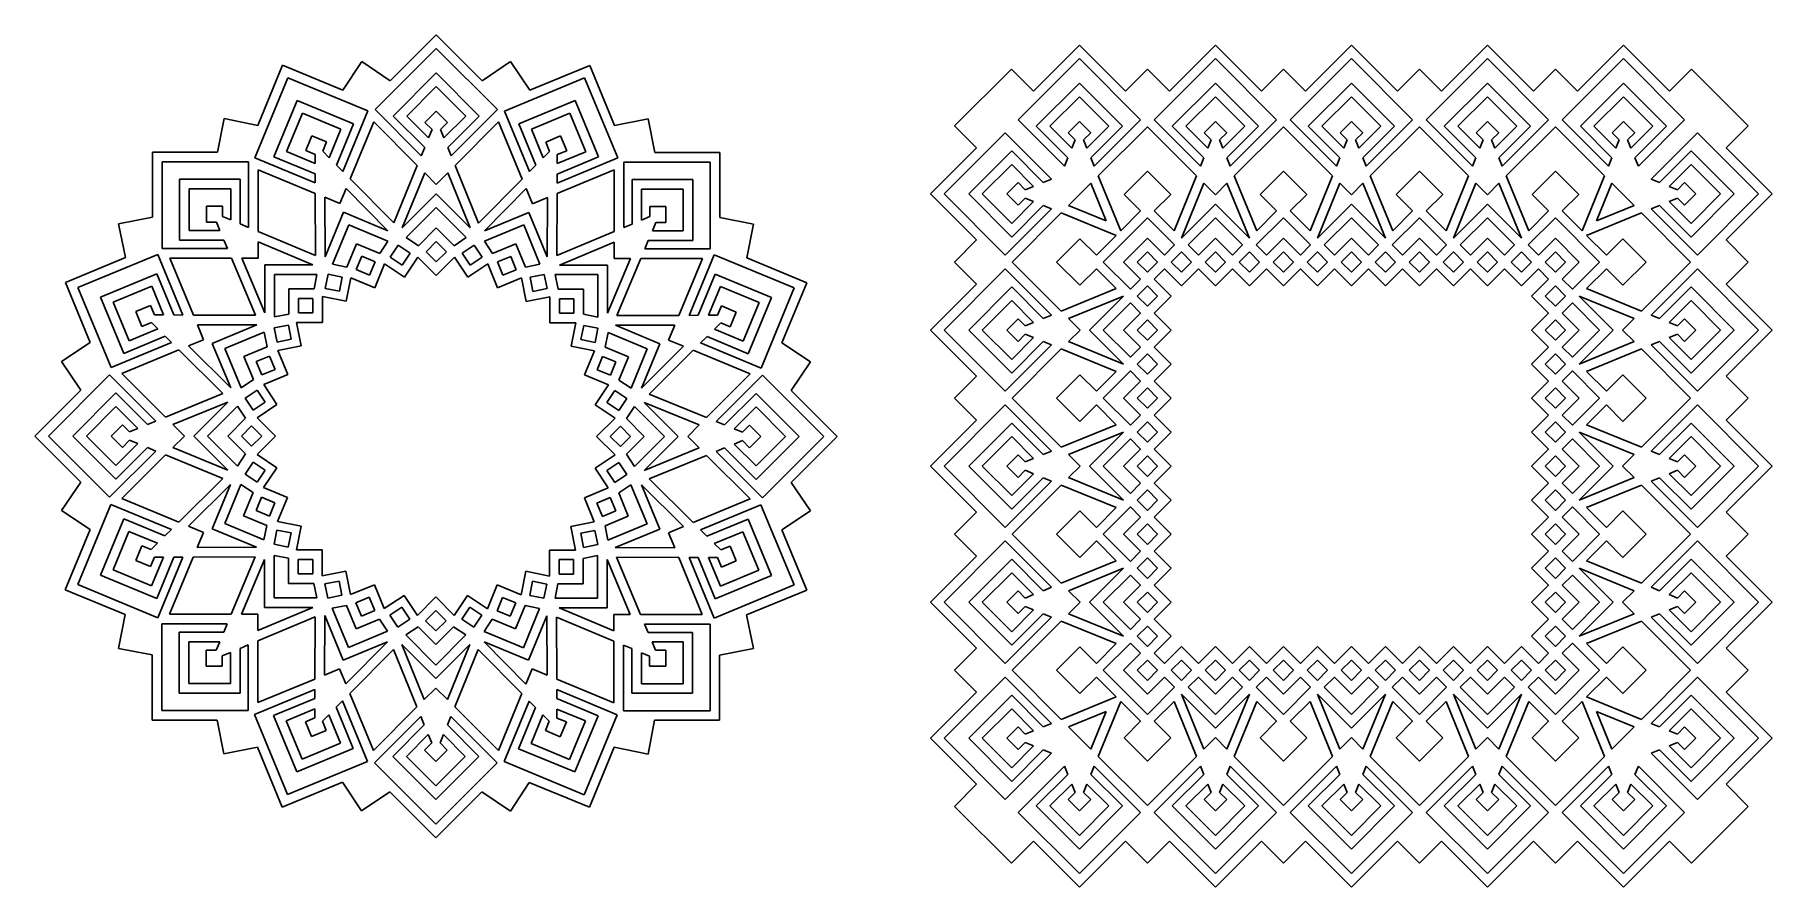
# Model space of a CAD drawing. Extents: x -90 to 309, y -35 to 161.
import ezdxf

# ---------------------------------------------------------------- set-up
doc = ezdxf.new("R2010")
doc.units = 0
doc.layers.get('0').update_dxf_attribs({"linetype": 'CONTINUOUS'})

msp = doc.modelspace()

# ---------------------------------------------------------------- linework, layer by layer
for p, q in [((-8.068279, 150.004898), (2.474154, 160.547332)), ((13.016587, 150.004898), (2.474154, 160.547332)), ((-11.55838, 143.396457), (2.474154, 157.428991)), ((16.506688, 143.396457), (2.474154, 157.428991)), ((149.931703, 158.193236), (139.38927, 147.650803)), ((160.474136, 147.650803), (149.931703, 158.193236)), ((170.572679, 147.650803), (181.115112, 158.193236)), ((181.115112, 158.193236), (191.657545, 147.650803)), ((201.756088, 147.650803), (212.298521, 158.193236)), ((212.298521, 158.193236), (222.840954, 147.650803)), ((232.939497, 147.650803), (243.48193, 158.193236)), ((243.48193, 158.193236), (254.024363, 147.650803)), ((264.122906, 147.650803), (274.665339, 158.193236)), ((274.665339, 158.193236), (285.207772, 147.650803)), ((-38.441317, 139.786245), (-32.735793, 153.560598)), ((-18.96144, 147.855075), (-32.735793, 153.560598)), ((-14.614724, 154.417082), (-18.96144, 147.855075)), ((-14.614724, 154.417082), (-8.068279, 150.004898)), ((-7.400592, 141.926457), (2.474154, 151.801203)), ((12.3489, 141.926457), (2.474154, 151.801203)), ((19.543601, 154.403987), (13.016587, 150.004898)), ((19.543601, 154.403987), (23.903257, 147.822444)), ((23.903257, 147.822444), (37.67761, 153.527968)), ((43.383134, 139.753615), (37.67761, 153.527968)), ((134.339998, 152.700074), (121.300412, 139.660488)), ((139.38927, 147.650803), (134.339998, 152.700074)), ((149.931703, 155.074895), (135.899169, 141.042361)), ((163.964237, 141.042361), (149.931703, 155.074895)), ((165.523407, 152.700074), (160.474136, 147.650803)), ((165.523407, 152.700074), (170.572679, 147.650803)), ((167.082578, 141.042361), (181.115112, 155.074895)), ((181.115112, 155.074895), (195.147646, 141.042361)), ((191.657545, 147.650803), (196.706816, 152.700074)), ((196.706816, 152.700074), (201.756088, 147.650803)), ((198.265987, 141.042361), (212.298521, 155.074895)), ((212.298521, 155.074895), (226.331055, 141.042361)), ((222.840954, 147.650803), (227.890226, 152.700074)), ((227.890226, 152.700074), (232.939497, 147.650803)), ((229.449396, 141.042361), (243.48193, 155.074895)), ((243.48193, 155.074895), (257.514464, 141.042361)), ((254.024363, 147.650803), (259.073635, 152.700074)), ((259.073635, 152.700074), (264.122906, 147.650803)), ((260.632805, 141.042361), (274.665339, 155.074895)), ((274.665339, 155.074895), (288.697873, 141.042361)), ((285.207772, 147.650803), (290.257044, 152.700074)), ((290.257044, 152.700074), (303.29663, 139.660488)), ((-39.136809, 132.345238), (-31.542456, 150.679627)), ((-13.208067, 143.085274), (-31.542456, 150.679627)), ((-4.282251, 141.926457), (2.474154, 148.682862)), ((9.230559, 141.926457), (2.474154, 148.682862)), ((18.149884, 143.052644), (36.484273, 150.646997)), ((44.078626, 132.312607), (36.484273, 150.646997)), ((149.931703, 149.447108), (140.056957, 139.572361)), ((159.806449, 139.572361), (149.931703, 149.447108)), ((171.240366, 139.572361), (181.115112, 149.447108)), ((181.115112, 149.447108), (190.989858, 139.572361)), ((202.423775, 139.572361), (212.298521, 149.447108)), ((212.298521, 149.447108), (222.173267, 139.572361)), ((233.607184, 139.572361), (243.48193, 149.447108)), ((243.48193, 149.447108), (253.356676, 139.572361)), ((264.790593, 139.572361), (274.665339, 149.447108)), ((274.665339, 149.447108), (284.540085, 139.572361)), ((-34.732969, 132.578251), (-29.388795, 145.480229)), ((-16.486817, 140.136055), (-29.388795, 145.480229)), ((21.428634, 140.103425), (34.330612, 145.447599)), ((39.674786, 132.545621), (34.330612, 145.447599)), ((149.931703, 146.328767), (143.175298, 139.572361)), ((156.688108, 139.572361), (149.931703, 146.328767)), ((174.358707, 139.572361), (181.115112, 146.328767)), ((181.115112, 146.328767), (187.871517, 139.572361)), ((205.542116, 139.572361), (212.298521, 146.328767)), ((212.298521, 146.328767), (219.054926, 139.572361)), ((236.725525, 139.572361), (243.48193, 146.328767)), ((243.48193, 146.328767), (250.238335, 139.572361)), ((267.908934, 139.572361), (274.665339, 146.328767)), ((274.665339, 146.328767), (281.421744, 139.572361)), ((-46.177913, 141.357356), (-47.682584, 133.631435)), ((-46.177913, 141.357356), (-38.441317, 139.786245)), ((-31.851997, 133.771589), (-28.195457, 142.599258)), ((-19.367788, 138.942718), (-28.195457, 142.599258)), ((-20.401033, 130.686302), (-16.486817, 140.136055)), ((-18.949884, 129.223301), (-13.208067, 143.085274)), ((-17.266278, 127.525943), (-11.859448, 140.579184)), ((-1.854783, 130.574519), (-11.859448, 140.579184)), ((-0.948885, 132.786961), (-11.55838, 143.396457)), ((-0.168065, 134.693929), (-7.400592, 141.926457)), ((0.737834, 136.906371), (-4.282251, 141.926457)), ((-0.124464, 140.456457), (2.474154, 143.055074)), ((1.518654, 138.813339), (-0.124464, 140.456457)), ((5.072771, 140.456457), (2.474154, 143.055074)), ((3.429654, 138.813339), (5.072771, 140.456457)), ((4.210474, 136.906371), (9.230559, 141.926457)), ((5.116373, 134.693929), (12.3489, 141.926457)), ((5.897193, 132.786961), (16.506688, 143.396457)), ((6.803091, 130.574519), (16.793609, 140.565037)), ((22.208095, 127.493312), (16.793609, 140.565037)), ((23.891701, 129.19067), (18.149884, 143.052644)), ((25.34285, 130.653672), (21.428634, 140.103425)), ((24.309606, 138.910087), (33.137274, 142.566627)), ((36.793815, 133.738958), (33.137274, 142.566627)), ((51.096767, 141.320063), (43.383134, 139.753615)), ((51.096767, 141.320063), (52.605917, 133.571142)), ((121.300412, 139.660488), (126.349683, 134.611216)), ((135.899169, 141.042361), (146.508664, 130.432866)), ((140.056957, 139.572361), (147.289484, 132.339834)), ((143.175298, 139.572361), (148.195383, 134.552276)), ((149.931703, 140.700979), (147.333085, 138.102361)), ((152.53032, 138.102361), (149.931703, 140.700979)), ((151.668023, 134.552276), (156.688108, 139.572361)), ((152.573922, 132.339834), (159.806449, 139.572361)), ((153.354742, 130.432866), (163.964237, 141.042361)), ((154.26064, 128.220424), (165.523407, 139.483191)), ((176.786175, 128.220424), (165.523407, 139.483191)), ((177.692073, 130.432866), (167.082578, 141.042361)), ((178.472893, 132.339834), (171.240366, 139.572361)), ((179.378792, 134.552276), (174.358707, 139.572361)), ((178.516495, 138.102361), (181.115112, 140.700979)), ((181.115112, 140.700979), (183.713729, 138.102361)), ((187.871517, 139.572361), (182.851432, 134.552276)), ((190.989858, 139.572361), (183.757331, 132.339834)), ((195.147646, 141.042361), (184.538151, 130.432866)), ((196.706816, 139.483191), (185.444049, 128.220424)), ((207.969584, 128.220424), (196.706816, 139.483191)), ((208.875482, 130.432866), (198.265987, 141.042361)), ((209.656302, 132.339834), (202.423775, 139.572361)), ((210.562201, 134.552276), (205.542116, 139.572361)), ((209.699904, 138.102361), (212.298521, 140.700979)), ((212.298521, 140.700979), (214.897138, 138.102361)), ((219.054926, 139.572361), (214.034841, 134.552276)), ((222.173267, 139.572361), (214.94074, 132.339834)), ((226.331055, 141.042361), (215.72156, 130.432866)), ((227.890226, 139.483191), (216.627458, 128.220424)), ((239.152993, 128.220424), (227.890226, 139.483191)), ((240.058891, 130.432866), (229.449396, 141.042361)), ((240.839711, 132.339834), (233.607184, 139.572361)), ((241.74561, 134.552276), (236.725525, 139.572361)), ((240.883313, 138.102361), (243.48193, 140.700979)), ((243.48193, 140.700979), (246.080547, 138.102361)), ((250.238335, 139.572361), (245.21825, 134.552276)), ((253.356676, 139.572361), (246.124149, 132.339834)), ((257.514464, 141.042361), (246.904969, 130.432866)), ((259.073635, 139.483191), (247.810867, 128.220424)), ((270.336402, 128.220424), (259.073635, 139.483191)), ((271.2423, 130.432866), (260.632805, 141.042361)), ((272.02312, 132.339834), (264.790593, 139.572361)), ((272.929019, 134.552276), (267.908934, 139.572361)), ((272.066722, 138.102361), (274.665339, 140.700979)), ((274.665339, 140.700979), (277.263957, 138.102361)), ((281.421744, 139.572361), (276.401659, 134.552276)), ((284.540085, 139.572361), (277.307558, 132.339834)), ((288.697873, 141.042361), (278.088378, 130.432866)), ((303.29663, 139.660488), (298.247359, 134.611216)), ((-27.448158, 134.004602), (-26.041796, 137.39986)), ((-22.646539, 135.993498), (-26.041796, 137.39986)), ((-23.535788, 133.846662), (-22.646539, 135.993498)), ((-22.084639, 132.38366), (-19.367788, 138.942718)), ((1.518654, 138.813339), (0.737834, 136.906371)), ((3.429654, 138.813339), (4.210474, 136.906371)), ((27.026456, 132.35103), (24.309606, 138.910087)), ((27.588356, 135.960868), (30.983613, 137.367229)), ((28.477605, 133.814031), (27.588356, 135.960868)), ((32.389975, 133.971972), (30.983613, 137.367229)), ((132.958125, 138.101317), (118.92559, 124.068783)), ((143.56762, 127.491822), (132.958125, 138.101317)), ((147.333085, 138.102361), (148.976203, 136.459244)), ((148.976203, 136.459244), (148.195383, 134.552276)), ((150.887203, 136.459244), (152.53032, 138.102361)), ((150.887203, 136.459244), (151.668023, 134.552276)), ((180.159612, 136.459244), (178.516495, 138.102361)), ((180.159612, 136.459244), (179.378792, 134.552276)), ((183.713729, 138.102361), (182.070612, 136.459244)), ((182.070612, 136.459244), (182.851432, 134.552276)), ((211.343021, 136.459244), (209.699904, 138.102361)), ((211.343021, 136.459244), (210.562201, 134.552276)), ((214.897138, 138.102361), (213.254021, 136.459244)), ((213.254021, 136.459244), (214.034841, 134.552276)), ((242.52643, 136.459244), (240.883313, 138.102361)), ((242.52643, 136.459244), (241.74561, 134.552276)), ((246.080547, 138.102361), (244.43743, 136.459244)), ((244.43743, 136.459244), (245.21825, 134.552276)), ((273.709839, 136.459244), (272.066722, 138.102361)), ((273.709839, 136.459244), (272.929019, 134.552276)), ((277.263957, 138.102361), (275.620839, 136.459244)), ((275.620839, 136.459244), (276.401659, 134.552276)), ((281.029422, 127.491822), (291.638917, 138.101317)), ((291.638917, 138.101317), (305.671452, 124.068783)), ((-47.682584, 133.631435), (-62.591836, 133.631435)), ((-62.591836, 118.722183), (-62.591836, 133.631435)), ((-25.274835, 126.60342), (-39.136809, 132.345238)), ((-25.283216, 128.664036), (-34.732969, 132.578251)), ((-25.29294, 131.054738), (-31.851997, 133.771589)), ((-25.301321, 133.115354), (-27.448158, 134.004602)), ((-25.301321, 133.115354), (-25.29294, 131.054738)), ((-23.535788, 133.846662), (-22.084639, 132.38366)), ((-0.168065, 134.693929), (-0.948885, 132.786961)), ((5.116373, 134.693929), (5.897193, 132.786961)), ((28.477605, 133.814031), (27.026456, 132.35103)), ((30.216652, 126.57079), (44.078626, 132.312607)), ((30.225033, 128.631405), (39.674786, 132.545621)), ((30.234757, 131.022108), (36.793815, 133.738958)), ((30.243139, 133.082723), (30.234757, 131.022108)), ((30.243139, 133.082723), (32.389975, 133.971972)), ((52.605917, 133.571142), (67.515169, 133.571142)), ((67.515169, 118.66189), (67.515169, 133.571142)), ((126.349683, 134.611216), (115.80725, 124.068783)), ((134.428125, 133.943529), (124.553378, 124.068783)), ((141.660652, 126.711002), (134.428125, 133.943529)), ((147.289484, 132.339834), (146.508664, 130.432866)), ((152.573922, 132.339834), (153.354742, 130.432866)), ((178.472893, 132.339834), (177.692073, 130.432866)), ((183.757331, 132.339834), (184.538151, 130.432866)), ((209.656302, 132.339834), (208.875482, 130.432866)), ((214.94074, 132.339834), (215.72156, 130.432866)), ((240.839711, 132.339834), (240.058891, 130.432866)), ((246.124149, 132.339834), (246.904969, 130.432866)), ((272.02312, 132.339834), (271.2423, 130.432866)), ((277.307558, 132.339834), (278.088378, 130.432866)), ((282.93639, 126.711002), (290.168917, 133.943529)), ((290.168917, 133.943529), (300.043664, 124.068783)), ((298.247359, 134.611216), (308.789792, 124.068783)), ((-40.541836, 131.426435), (-60.386836, 131.426435)), ((-60.386836, 111.581435), (-60.386836, 131.426435)), ((-40.541836, 116.422343), (-40.541836, 131.426435)), ((-38.336836, 115.498477), (-38.336836, 129.627203)), ((-25.265111, 124.212718), (-38.336836, 129.627203)), ((-25.283216, 128.664036), (-25.274835, 126.60342)), ((-20.401033, 130.686302), (-18.949884, 129.223301)), ((-17.266278, 127.525943), (-7.241343, 117.419125)), ((-1.854783, 130.574519), (-7.241343, 117.419125)), ((-0.164287, 128.884023), (-5.321698, 116.28827)), ((2.474154, 126.245582), (-0.164287, 128.884023)), ((2.474154, 126.245582), (5.112595, 128.884023)), ((5.112595, 128.884023), (10.270006, 116.28827)), ((6.803091, 130.574519), (12.197211, 117.40066)), ((22.208095, 127.493312), (12.197211, 117.40066)), ((25.34285, 130.653672), (23.891701, 129.19067)), ((30.206928, 124.180087), (43.260169, 129.586917)), ((30.225033, 128.631405), (30.216652, 126.57079)), ((43.260169, 115.438184), (43.260169, 129.586917)), ((45.465169, 131.366142), (65.310169, 131.366142)), ((45.465169, 116.36205), (45.465169, 131.366142)), ((65.310169, 111.521142), (65.310169, 131.366142)), ((134.428125, 130.825188), (127.671719, 124.068783)), ((139.44821, 125.805103), (134.428125, 130.825188)), ((141.660652, 126.711002), (143.56762, 127.491822)), ((154.26064, 128.220424), (159.418051, 115.624671)), ((165.523407, 129.29607), (160.181216, 123.953878)), ((165.523407, 129.29607), (170.865599, 123.953878)), ((176.786175, 128.220424), (171.628764, 115.624671)), ((185.444049, 128.220424), (190.60146, 115.624671)), ((191.364625, 123.953878), (196.706816, 129.29607)), ((196.706816, 129.29607), (202.049008, 123.953878)), ((207.969584, 128.220424), (202.812173, 115.624671)), ((216.627458, 128.220424), (221.784869, 115.624671)), ((222.548034, 123.953878), (227.890226, 129.29607)), ((227.890226, 129.29607), (233.232417, 123.953878)), ((239.152993, 128.220424), (233.995582, 115.624671)), ((247.810867, 128.220424), (252.968278, 115.624671)), ((253.731443, 123.953878), (259.073635, 129.29607)), ((259.073635, 129.29607), (264.415826, 123.953878)), ((270.336402, 128.220424), (265.178991, 115.624671)), ((282.93639, 126.711002), (281.029422, 127.491822)), ((285.148832, 125.805103), (290.168917, 130.825188)), ((290.168917, 130.825188), (296.925323, 124.068783)), ((-42.442389, 127.446988), (-56.407389, 127.446988)), ((-56.407389, 113.481988), (-56.407389, 127.446988)), ((-54.202389, 115.686988), (-54.202389, 125.241988)), ((-44.647389, 125.241988), (-54.202389, 125.241988)), ((-44.647389, 118.142516), (-44.647389, 125.241988)), ((-42.442389, 117.21865), (-42.442389, 127.446988)), ((-25.265111, 124.212718), (-25.207292, 109.997371)), ((-19.609082, 121.869914), (-18.181168, 125.317203)), ((-18.181168, 125.317203), (-8.596155, 115.653901)), ((2.474154, 124.084123), (-5.321698, 116.28827)), ((2.474154, 124.084123), (10.270006, 116.28827)), ((23.122985, 125.284573), (13.537973, 115.621271)), ((24.550899, 121.837283), (23.122985, 125.284573)), ((30.206928, 124.180087), (30.149028, 109.944788)), ((47.365722, 127.386695), (61.330722, 127.386695)), ((47.365722, 117.158357), (47.365722, 127.386695)), ((49.570722, 125.181695), (59.125722, 125.181695)), ((49.570722, 118.082223), (49.570722, 125.181695)), ((59.125722, 115.626695), (59.125722, 125.181695)), ((61.330722, 113.421695), (61.330722, 127.386695)), ((115.80725, 124.068783), (126.349683, 113.52635)), ((118.92559, 124.068783), (132.958125, 110.036249)), ((124.553378, 124.068783), (134.428125, 114.194037)), ((127.671719, 124.068783), (134.428125, 117.312378)), ((135.898125, 126.6674), (133.299507, 124.068783)), ((133.299507, 124.068783), (135.898125, 121.470166)), ((137.541242, 125.024283), (135.898125, 126.6674)), ((137.541242, 125.024283), (139.44821, 125.805103)), ((147.470558, 121.430342), (152.570144, 126.529928)), ((152.570144, 126.529928), (156.105967, 117.894519)), ((160.181216, 123.953878), (163.964237, 120.170857)), ((170.865599, 123.953878), (167.082578, 120.170857)), ((178.476671, 126.529928), (173.31926, 113.934175)), ((181.115112, 123.891486), (178.476671, 126.529928)), ((183.753553, 126.529928), (181.115112, 123.891486)), ((183.753553, 126.529928), (188.910964, 113.934175)), ((195.147646, 120.170857), (191.364625, 123.953878)), ((202.049008, 123.953878), (198.265987, 120.170857)), ((209.66008, 126.529928), (204.502669, 113.934175)), ((212.298521, 123.891486), (209.66008, 126.529928)), ((214.936962, 126.529928), (212.298521, 123.891486)), ((214.936962, 126.529928), (220.094373, 113.934175)), ((226.331055, 120.170857), (222.548034, 123.953878)), ((233.232417, 123.953878), (229.449396, 120.170857)), ((240.843489, 126.529928), (235.686078, 113.934175)), ((243.48193, 123.891486), (240.843489, 126.529928)), ((246.120371, 126.529928), (243.48193, 123.891486)), ((246.120371, 126.529928), (251.277782, 113.934175)), ((257.514464, 120.170857), (253.731443, 123.953878)), ((264.415826, 123.953878), (260.632805, 120.170857)), ((272.026898, 126.529928), (268.491075, 117.894519)), ((277.126484, 121.430342), (272.026898, 126.529928)), ((287.0558, 125.024283), (285.148832, 125.805103)), ((287.0558, 125.024283), (288.698917, 126.6674)), ((288.698917, 126.6674), (291.297535, 124.068783)), ((291.297535, 124.068783), (288.698917, 121.470166)), ((296.925323, 124.068783), (290.168917, 117.312378)), ((300.043664, 124.068783), (290.168917, 114.194037)), ((305.671452, 124.068783), (291.638917, 110.036249)), ((308.789792, 124.068783), (298.247359, 113.52635)), ((-50.222942, 117.587541), (-50.222942, 121.262541)), ((-46.547942, 121.262541), (-50.222942, 121.262541)), ((-46.547942, 118.938822), (-46.547942, 121.262541)), ((-23.056372, 123.297828), (-23.001012, 109.687214)), ((-19.609082, 121.869914), (-23.056372, 123.297828)), ((-18.781927, 119.872986), (-23.001012, 109.687214)), ((-18.781927, 119.872986), (-8.596155, 115.653901)), ((2.474154, 120.965782), (-4.416572, 114.075056)), ((2.474154, 120.965782), (9.36488, 114.075056)), ((23.723744, 119.840356), (13.537973, 115.621271)), ((23.723744, 119.840356), (27.942829, 109.654584)), ((24.550899, 121.837283), (27.998189, 123.265197)), ((27.998189, 123.265197), (27.942829, 109.654584)), ((51.471275, 118.878529), (51.471275, 121.202248)), ((51.471275, 121.202248), (55.146275, 121.202248)), ((55.146275, 117.527248), (55.146275, 121.202248)), ((132.958125, 110.036249), (143.56762, 120.645744)), ((134.428125, 117.312378), (139.44821, 122.332463)), ((134.428125, 114.194037), (141.660652, 121.426564)), ((134.517295, 108.477079), (145.780062, 119.739846)), ((135.898125, 121.470166), (137.541242, 123.113283)), ((137.541242, 123.113283), (139.44821, 122.332463)), ((141.660652, 121.426564), (143.56762, 120.645744)), ((145.780062, 119.739846), (158.375815, 114.582435)), ((147.470558, 121.430342), (156.105967, 117.894519)), ((163.964237, 120.170857), (159.418051, 115.624671)), ((167.082578, 120.170857), (171.628764, 115.624671)), ((181.115112, 121.730027), (173.31926, 113.934175)), ((181.115112, 121.730027), (188.910964, 113.934175)), ((195.147646, 120.170857), (190.60146, 115.624671)), ((198.265987, 120.170857), (202.812173, 115.624671)), ((212.298521, 121.730027), (204.502669, 113.934175)), ((212.298521, 121.730027), (220.094373, 113.934175)), ((226.331055, 120.170857), (221.784869, 115.624671)), ((229.449396, 120.170857), (233.995582, 115.624671)), ((243.48193, 121.730027), (235.686078, 113.934175)), ((243.48193, 121.730027), (251.277782, 113.934175)), ((257.514464, 120.170857), (252.968278, 115.624671)), ((260.632805, 120.170857), (265.178991, 115.624671)), ((278.81698, 119.739846), (266.221227, 114.582435)), ((277.126484, 121.430342), (268.491075, 117.894519)), ((290.079747, 108.477079), (278.81698, 119.739846)), ((282.93639, 121.426564), (281.029422, 120.645744)), ((291.638917, 110.036249), (281.029422, 120.645744)), ((290.168917, 114.194037), (282.93639, 121.426564)), ((287.0558, 123.113283), (285.148832, 122.332463)), ((290.168917, 117.312378), (285.148832, 122.332463)), ((288.698917, 121.470166), (287.0558, 123.113283)), ((-70.340756, 117.213033), (-62.591836, 118.722183)), ((-70.340756, 117.213033), (-68.774309, 109.4994)), ((-47.102916, 115.686988), (-54.202389, 115.686988)), ((-47.899223, 117.587541), (-50.222942, 117.587541)), ((-47.899223, 117.587541), (-47.102916, 115.686988)), ((-46.547942, 118.938822), (-44.647389, 118.142516)), ((-42.442389, 117.21865), (-40.541836, 116.422343)), ((-17.58859, 116.992015), (-21.317824, 107.988848)), ((-17.58859, 116.992015), (-8.585423, 113.262781)), ((-1.612609, 112.201508), (2.474154, 116.28827)), ((6.560916, 112.201508), (2.474154, 116.28827)), ((22.530407, 116.959384), (13.52724, 113.23015)), ((22.530407, 116.959384), (26.259641, 107.956217)), ((47.365722, 117.158357), (45.465169, 116.36205)), ((51.471275, 118.878529), (49.570722, 118.082223)), ((52.822556, 117.527248), (52.02625, 115.626695)), ((52.02625, 115.626695), (59.125722, 115.626695)), ((52.822556, 117.527248), (55.146275, 117.527248)), ((75.24109, 117.157219), (67.515169, 118.66189)), ((75.24109, 117.157219), (73.66998, 109.420623)), ((165.523407, 118.611686), (155.3888, 108.477079)), ((165.523407, 118.611686), (171.760089, 112.375005)), ((181.115112, 118.611686), (174.87843, 112.375005)), ((181.115112, 118.611686), (187.351794, 112.375005)), ((196.706816, 118.611686), (190.470135, 112.375005)), ((196.706816, 118.611686), (202.943498, 112.375005)), ((212.298521, 118.611686), (206.061839, 112.375005)), ((212.298521, 118.611686), (218.535203, 112.375005)), ((227.890226, 118.611686), (221.653544, 112.375005)), ((227.890226, 118.611686), (234.126907, 112.375005)), ((243.48193, 118.611686), (237.245248, 112.375005)), ((243.48193, 118.611686), (249.718612, 112.375005)), ((259.073635, 118.611686), (252.836953, 112.375005)), ((259.073635, 118.611686), (269.208243, 108.477079)), ((-45.382744, 111.581435), (-60.386836, 111.581435)), ((-46.17905, 113.481988), (-56.407389, 113.481988)), ((-46.17905, 113.481988), (-45.382744, 111.581435)), ((-38.336836, 115.498477), (-25.207292, 109.997371)), ((-38.336836, 109.376435), (-38.336836, 113.107755)), ((-38.336836, 113.107755), (-25.783453, 107.848053)), ((-18.010324, 107.330945), (-15.798584, 112.670558)), ((-10.458971, 110.458818), (-15.798584, 112.670558)), ((-10.458971, 110.458818), (-8.585423, 113.262781)), ((-8.069562, 109.570759), (-6.232014, 112.320845)), ((-3.481928, 110.483296), (-6.232014, 112.320845)), ((-1.612609, 112.201508), (-4.416572, 114.075056)), ((0.135398, 110.831174), (2.474154, 113.169929)), ((4.81291, 110.831174), (2.474154, 113.169929)), ((6.560916, 112.201508), (9.36488, 114.075056)), ((8.428597, 110.466662), (11.178683, 112.30421)), ((13.016232, 109.554124), (11.178683, 112.30421)), ((15.400788, 110.426187), (13.52724, 113.23015)), ((15.400788, 110.426187), (20.740401, 112.637927)), ((22.952141, 107.298315), (20.740401, 112.637927)), ((43.260169, 115.438184), (30.149028, 109.944788)), ((43.260169, 113.047462), (30.706787, 107.78776)), ((43.260169, 109.316142), (43.260169, 113.047462)), ((51.102384, 113.421695), (50.306077, 111.521142)), ((51.102384, 113.421695), (61.330722, 113.421695)), ((126.349683, 113.52635), (121.300412, 108.477079)), ((150.046608, 113.81927), (144.704416, 108.477079)), ((153.829629, 110.036249), (150.046608, 113.81927)), ((153.829629, 110.036249), (158.375815, 114.582435)), ((160.066311, 108.477079), (165.523407, 113.934175)), ((169.421334, 110.036249), (165.523407, 113.934175)), ((171.760089, 112.375005), (169.421334, 110.036249)), ((174.87843, 112.375005), (177.217186, 110.036249)), ((177.217186, 110.036249), (181.115112, 113.934175)), ((185.013038, 110.036249), (181.115112, 113.934175)), ((187.351794, 112.375005), (185.013038, 110.036249)), ((190.470135, 112.375005), (192.80889, 110.036249)), ((192.80889, 110.036249), (196.706816, 113.934175)), ((200.604743, 110.036249), (196.706816, 113.934175)), ((202.943498, 112.375005), (200.604743, 110.036249)), ((206.061839, 112.375005), (208.400595, 110.036249)), ((208.400595, 110.036249), (212.298521, 113.934175)), ((216.196447, 110.036249), (212.298521, 113.934175)), ((218.535203, 112.375005), (216.196447, 110.036249)), ((221.653544, 112.375005), (223.992299, 110.036249)), ((223.992299, 110.036249), (227.890226, 113.934175)), ((231.788152, 110.036249), (227.890226, 113.934175)), ((234.126907, 112.375005), (231.788152, 110.036249)), ((237.245248, 112.375005), (239.584004, 110.036249)), ((239.584004, 110.036249), (243.48193, 113.934175)), ((247.379856, 110.036249), (243.48193, 113.934175)), ((249.718612, 112.375005), (247.379856, 110.036249)), ((252.836953, 112.375005), (255.175708, 110.036249)), ((255.175708, 110.036249), (259.073635, 113.934175)), ((264.530731, 108.477079), (259.073635, 113.934175)), ((270.767413, 110.036249), (266.221227, 114.582435)), ((270.767413, 110.036249), (274.550434, 113.81927)), ((274.550434, 113.81927), (279.892626, 108.477079)), ((298.247359, 113.52635), (303.29663, 108.477079)), ((-68.774309, 109.4994), (-82.548662, 103.793876)), ((-61.333301, 110.194892), (-79.66769, 102.600539)), ((-55.591484, 96.332918), (-61.333301, 110.194892)), ((-53.200781, 96.323194), (-58.60761, 109.376435)), ((-44.458878, 109.376435), (-58.60761, 109.376435)), ((-44.458878, 109.376435), (-38.965482, 96.265294)), ((-42.068155, 109.376435), (-36.808453, 96.823053)), ((-38.336836, 109.376435), (-42.068155, 109.376435)), ((-36.808453, 107.848053), (-36.808453, 96.823053)), ((-36.808453, 107.848053), (-25.783453, 107.848053)), ((-18.010324, 107.330945), (-21.317824, 107.988848)), ((-15.870972, 106.733855), (-14.605246, 109.789586)), ((-11.549515, 108.523861), (-14.605246, 109.789586)), ((-11.549515, 108.523861), (-12.81524, 105.468129)), ((-9.34426, 108.085874), (-11.621903, 102.587158)), ((-4.774636, 105.032549), (-9.34426, 108.085874)), ((-8.069562, 109.570759), (-5.319476, 107.733211)), ((-3.481928, 110.483296), (-5.319476, 107.733211)), ((-4.774636, 105.032549), (-1.734381, 109.582612)), ((-1.734381, 109.582612), (2.474154, 105.374077)), ((0.135398, 110.831174), (2.474154, 108.492418)), ((4.81291, 110.831174), (2.474154, 108.492418)), ((6.682689, 109.582612), (2.474154, 105.374077)), ((9.736014, 105.012988), (6.682689, 109.582612)), ((8.428597, 110.466662), (10.266146, 107.716576)), ((9.736014, 105.012988), (14.286077, 108.053243)), ((13.016232, 109.554124), (10.266146, 107.716576)), ((14.286077, 108.053243), (16.56372, 102.554527)), ((16.491332, 108.49123), (19.547064, 109.756956)), ((16.491332, 108.49123), (17.757057, 105.435499)), ((20.812789, 106.701224), (19.547064, 109.756956)), ((22.952141, 107.298315), (26.259641, 107.956217)), ((41.731787, 107.78776), (30.706787, 107.78776)), ((46.991489, 109.316142), (41.731787, 96.76276)), ((41.731787, 107.78776), (41.731787, 96.76276)), ((43.260169, 109.316142), (46.991489, 109.316142)), ((49.382211, 109.316142), (43.881105, 96.186598)), ((49.382211, 109.316142), (63.510937, 109.316142)), ((50.306077, 111.521142), (65.310169, 111.521142)), ((58.096452, 96.244417), (63.510937, 109.316142)), ((60.487154, 96.254141), (66.228972, 110.116115)), ((66.228972, 110.116115), (84.563361, 102.521762)), ((73.66998, 109.420623), (87.444333, 103.7151)), ((126.349683, 103.427807), (121.300412, 108.477079)), ((134.517295, 108.477079), (145.780062, 97.214311)), ((150.046608, 103.134887), (144.704416, 108.477079)), ((155.3888, 108.477079), (161.625481, 102.240397)), ((163.964237, 104.579152), (160.066311, 108.477079)), ((163.184652, 108.477079), (165.523407, 110.815834)), ((163.184652, 108.477079), (165.523407, 106.138323)), ((167.862163, 108.477079), (165.523407, 110.815834)), ((167.862163, 108.477079), (165.523407, 106.138323)), ((173.31926, 110.815834), (170.980504, 108.477079)), ((173.31926, 106.138323), (170.980504, 108.477079)), ((173.31926, 110.815834), (175.658015, 108.477079)), ((173.31926, 106.138323), (175.658015, 108.477079)), ((178.776356, 108.477079), (181.115112, 110.815834)), ((178.776356, 108.477079), (181.115112, 106.138323)), ((183.453868, 108.477079), (181.115112, 110.815834)), ((183.453868, 108.477079), (181.115112, 106.138323)), ((188.910964, 110.815834), (186.572209, 108.477079)), ((188.910964, 106.138323), (186.572209, 108.477079)), ((188.910964, 110.815834), (191.24972, 108.477079)), ((188.910964, 106.138323), (191.24972, 108.477079)), ((196.706816, 110.815834), (194.368061, 108.477079)), ((196.706816, 106.138323), (194.368061, 108.477079)), ((196.706816, 110.815834), (199.045572, 108.477079)), ((196.706816, 106.138323), (199.045572, 108.477079)), ((204.502669, 110.815834), (202.163913, 108.477079)), ((204.502669, 106.138323), (202.163913, 108.477079)), ((204.502669, 110.815834), (206.841424, 108.477079)), ((204.502669, 106.138323), (206.841424, 108.477079)), ((209.959765, 108.477079), (212.298521, 110.815834)), ((209.959765, 108.477079), (212.298521, 106.138323)), ((214.637277, 108.477079), (212.298521, 110.815834)), ((214.637277, 108.477079), (212.298521, 106.138323)), ((220.094373, 110.815834), (217.755618, 108.477079)), ((220.094373, 106.138323), (217.755618, 108.477079)), ((220.094373, 110.815834), (222.433129, 108.477079)), ((220.094373, 106.138323), (222.433129, 108.477079)), ((227.890226, 110.815834), (225.55147, 108.477079)), ((227.890226, 106.138323), (225.55147, 108.477079)), ((230.228981, 108.477079), (227.890226, 110.815834)), ((230.228981, 108.477079), (227.890226, 106.138323)), ((235.686078, 110.815834), (233.347322, 108.477079)), ((235.686078, 106.138323), (233.347322, 108.477079)), ((235.686078, 110.815834), (238.024833, 108.477079)), ((235.686078, 106.138323), (238.024833, 108.477079)), ((241.143174, 108.477079), (243.48193, 110.815834)), ((241.143174, 108.477079), (243.48193, 106.138323)), ((245.820686, 108.477079), (243.48193, 110.815834)), ((245.820686, 108.477079), (243.48193, 106.138323)), ((251.277782, 110.815834), (248.939027, 108.477079)), ((251.277782, 106.138323), (248.939027, 108.477079)), ((251.277782, 110.815834), (253.616538, 108.477079)), ((251.277782, 106.138323), (253.616538, 108.477079)), ((259.073635, 110.815834), (256.734879, 108.477079)), ((259.073635, 106.138323), (256.734879, 108.477079)), ((261.41239, 108.477079), (259.073635, 110.815834)), ((261.41239, 108.477079), (259.073635, 106.138323)), ((260.632805, 104.579152), (264.530731, 108.477079)), ((269.208243, 108.477079), (262.971561, 102.240397)), ((274.550434, 103.134887), (279.892626, 108.477079)), ((290.079747, 108.477079), (278.81698, 97.214311)), ((298.247359, 103.427807), (303.29663, 108.477079)), ((-76.843138, 90.019523), (-82.548662, 103.793876)), ((-61.566315, 105.791052), (-74.468292, 100.446878)), ((-57.652099, 96.341299), (-61.566315, 105.791052)), ((-34.603453, 105.643053), (-34.603453, 95.898095)), ((-34.603453, 105.643053), (-24.858496, 105.643053)), ((-25.516398, 102.335553), (-24.858496, 105.643053)), ((-22.969027, 102.429481), (-22.323766, 105.673428)), ((-19.079818, 105.028167), (-22.323766, 105.673428)), ((-19.079818, 105.028167), (-19.72508, 101.78422)), ((-18.188214, 99.497635), (-17.120619, 104.864801)), ((-17.120619, 104.864801), (-11.621903, 102.587158)), ((-15.870972, 106.733855), (-12.81524, 105.468129)), ((22.062436, 104.83217), (16.56372, 102.554527)), ((20.812789, 106.701224), (17.757057, 105.435499)), ((23.134621, 99.441931), (22.062436, 104.83217)), ((24.013756, 104.980795), (27.257703, 105.626056)), ((24.013756, 104.980795), (24.659017, 101.736848)), ((27.902965, 102.382109), (27.257703, 105.626056)), ((30.439732, 102.27526), (29.781829, 105.58276)), ((39.526787, 105.58276), (29.781829, 105.58276)), ((39.526787, 105.58276), (39.526787, 95.837802)), ((62.54777, 96.262523), (66.461986, 105.712275)), ((66.461986, 105.712275), (79.363963, 100.368101)), ((81.738809, 89.940747), (87.444333, 103.7151)), ((118.92559, 92.885374), (132.958125, 106.917908)), ((132.958125, 106.917908), (143.56762, 96.308413)), ((153.829629, 106.917908), (150.046608, 103.134887)), ((153.829629, 106.917908), (158.375815, 102.371722)), ((161.625481, 102.240397), (163.964237, 104.579152)), ((167.082578, 104.579152), (169.421334, 106.917908)), ((170.980504, 100.681226), (167.082578, 104.579152)), ((173.31926, 103.019982), (169.421334, 106.917908)), ((173.31926, 103.019982), (177.217186, 106.917908)), ((177.217186, 106.917908), (181.115112, 103.019982)), ((185.013038, 106.917908), (181.115112, 103.019982)), ((188.910964, 103.019982), (185.013038, 106.917908)), ((188.910964, 103.019982), (192.80889, 106.917908)), ((196.706816, 103.019982), (192.80889, 106.917908)), ((196.706816, 103.019982), (200.604743, 106.917908)), ((204.502669, 103.019982), (200.604743, 106.917908)), ((204.502669, 103.019982), (208.400595, 106.917908)), ((208.400595, 106.917908), (212.298521, 103.019982)), ((216.196447, 106.917908), (212.298521, 103.019982)), ((220.094373, 103.019982), (216.196447, 106.917908)), ((220.094373, 103.019982), (223.992299, 106.917908)), ((223.992299, 106.917908), (227.890226, 103.019982)), ((231.788152, 106.917908), (227.890226, 103.019982)), ((235.686078, 103.019982), (231.788152, 106.917908)), ((235.686078, 103.019982), (239.584004, 106.917908)), ((239.584004, 106.917908), (243.48193, 103.019982)), ((247.379856, 106.917908), (243.48193, 103.019982)), ((251.277782, 103.019982), (247.379856, 106.917908)), ((251.277782, 103.019982), (255.175708, 106.917908)), ((253.616538, 100.681226), (257.514464, 104.579152)), ((255.175708, 106.917908), (257.514464, 104.579152)), ((262.971561, 102.240397), (260.632805, 104.579152)), ((270.767413, 106.917908), (266.221227, 102.371722)), ((270.767413, 106.917908), (274.550434, 103.134887)), ((291.638917, 106.917908), (281.029422, 96.308413)), ((305.671452, 92.885374), (291.638917, 106.917908)), ((-72.073338, 84.26615), (-79.66769, 102.600539)), ((-69.124118, 87.5449), (-74.468292, 100.446878)), ((-62.759652, 102.910081), (-71.587321, 99.25354)), ((-60.042802, 96.351023), (-62.759652, 102.910081)), ((-25.516398, 102.335553), (-31.295953, 102.335553)), ((-31.295953, 96.555998), (-31.295953, 102.335553)), ((-25.783453, 100.130553), (-29.090953, 100.130553)), ((-29.090953, 96.823053), (-29.090953, 100.130553)), ((-25.783453, 100.130553), (-25.783453, 96.823053)), ((-23.578453, 100.56982), (-23.578453, 94.618053)), ((-18.188214, 99.497635), (-23.578453, 100.56982)), ((-22.969027, 102.429481), (-19.72508, 101.78422)), ((23.134621, 99.441931), (28.501787, 100.509527)), ((27.902965, 102.382109), (24.659017, 101.736848)), ((28.501787, 100.509527), (28.501787, 94.55776)), ((30.439732, 102.27526), (36.219287, 102.27526)), ((30.706787, 100.07026), (34.014287, 100.07026)), ((30.706787, 100.07026), (30.706787, 96.76276)), ((34.014287, 96.76276), (34.014287, 100.07026)), ((36.219287, 96.495705), (36.219287, 102.27526)), ((64.938472, 96.272246), (67.655323, 102.831304)), ((67.655323, 102.831304), (76.482992, 99.174764)), ((74.019789, 87.466123), (79.363963, 100.368101)), ((76.969008, 84.187373), (84.563361, 102.521762)), ((115.80725, 92.885374), (126.349683, 103.427807)), ((124.553378, 92.885374), (134.428125, 102.76012)), ((127.671719, 92.885374), (134.428125, 99.641779)), ((134.428125, 102.76012), (141.660652, 95.527593)), ((134.428125, 99.641779), (139.44821, 94.621694)), ((145.780062, 97.214311), (158.375815, 102.371722)), ((147.470558, 95.523815), (160.066311, 100.681226)), ((152.270459, 92.885374), (160.066311, 100.681226)), ((163.184652, 100.681226), (165.523407, 103.019982)), ((163.184652, 100.681226), (165.523407, 98.342471)), ((167.862163, 100.681226), (165.523407, 103.019982)), ((167.862163, 100.681226), (165.523407, 98.342471)), ((170.980504, 100.681226), (167.082578, 96.7833)), ((253.616538, 100.681226), (257.514464, 96.7833)), ((256.734879, 100.681226), (259.073635, 103.019982)), ((256.734879, 100.681226), (259.073635, 98.342471)), ((261.41239, 100.681226), (259.073635, 103.019982)), ((261.41239, 100.681226), (259.073635, 98.342471)), ((277.126484, 95.523815), (264.530731, 100.681226)), ((272.326583, 92.885374), (264.530731, 100.681226)), ((278.81698, 97.214311), (266.221227, 102.371722)), ((290.168917, 102.76012), (282.93639, 95.527593)), ((290.168917, 99.641779), (285.148832, 94.621694)), ((300.043664, 92.885374), (290.168917, 102.76012)), ((296.925323, 92.885374), (290.168917, 99.641779)), ((308.789792, 92.885374), (298.247359, 103.427807)), ((-67.930781, 90.425871), (-71.587321, 99.25354)), ((-62.992666, 98.506241), (-66.387923, 97.099879)), ((-64.981561, 93.704622), (-66.387923, 97.099879)), ((-62.103417, 96.359404), (-62.992666, 98.506241)), ((-62.103417, 96.359404), (-60.042802, 96.351023)), ((-57.652099, 96.341299), (-55.591484, 96.332918)), ((-53.200781, 96.323194), (-38.965482, 96.265294)), ((-31.295953, 96.555998), (-34.603453, 95.898095)), ((-29.090953, 96.823053), (-25.783453, 96.823053)), ((34.014287, 96.76276), (30.706787, 96.76276)), ((36.219287, 96.495705), (39.526787, 95.837802)), ((58.096452, 96.244417), (43.881105, 96.186598)), ((62.54777, 96.262523), (60.487154, 96.254141)), ((66.999088, 96.280628), (64.938472, 96.272246)), ((66.999088, 96.280628), (67.888337, 98.427464)), ((67.888337, 98.427464), (71.283594, 97.021102)), ((69.877232, 93.625845), (71.283594, 97.021102)), ((72.826452, 90.347095), (76.482992, 99.174764)), ((141.660652, 95.527593), (143.56762, 96.308413)), ((155.3888, 92.885374), (161.625481, 99.122056)), ((163.964237, 96.7833), (160.066311, 92.885374)), ((161.625481, 99.122056), (163.964237, 96.7833)), ((167.082578, 96.7833), (170.980504, 92.885374)), ((257.514464, 96.7833), (253.616538, 92.885374)), ((262.971561, 99.122056), (260.632805, 96.7833)), ((260.632805, 96.7833), (264.530731, 92.885374)), ((269.208243, 92.885374), (262.971561, 99.122056)), ((282.93639, 95.527593), (281.029422, 96.308413)), ((-61.371723, 93.142722), (-67.930781, 90.425871)), ((-62.834725, 94.593871), (-64.981561, 93.704622)), ((-62.834725, 94.593871), (-61.371723, 93.142722)), ((-50.857977, 90.667165), (-52.285891, 94.114455)), ((-52.285891, 94.114455), (-38.675277, 94.059095)), ((-48.861049, 89.84001), (-38.675277, 94.059095)), ((-45.980078, 88.646673), (-36.976911, 92.375907)), ((-36.319008, 89.068407), (-36.976911, 92.375907)), ((-31.402803, 94.019231), (-34.64675, 93.373969)), ((-34.001489, 90.130022), (-34.64675, 93.373969)), ((-31.402803, 94.019231), (-30.757541, 90.775283)), ((-29.530221, 94.618053), (-23.578453, 94.618053)), ((-28.462625, 89.250887), (-29.530221, 94.618053)), ((34.453554, 94.55776), (28.501787, 94.55776)), ((33.381369, 89.167521), (34.453554, 94.55776)), ((36.313215, 93.948333), (35.667954, 90.704386)), ((36.313215, 93.948333), (39.557162, 93.303072)), ((38.911901, 90.059125), (39.557162, 93.303072)), ((41.214679, 88.98963), (41.872582, 92.29713)), ((50.875749, 88.567896), (41.872582, 92.29713)), ((57.181562, 94.035678), (43.570948, 93.980318)), ((53.75672, 89.761234), (43.570948, 93.980318)), ((55.753648, 90.588388), (57.181562, 94.035678)), ((67.730396, 94.515094), (66.267394, 93.063945)), ((66.267394, 93.063945), (72.826452, 90.347095)), ((67.730396, 94.515094), (69.877232, 93.625845)), ((126.349683, 82.342941), (115.80725, 92.885374)), ((132.958125, 78.85284), (118.92559, 92.885374)), ((134.428125, 83.010628), (124.553378, 92.885374)), ((134.428125, 86.128969), (127.671719, 92.885374)), ((133.299507, 92.885374), (135.898125, 95.483991)), ((135.898125, 90.286757), (133.299507, 92.885374)), ((135.898125, 95.483991), (137.541242, 93.840874)), ((137.541242, 91.929874), (135.898125, 90.286757)), ((137.541242, 93.840874), (139.44821, 94.621694)), ((137.541242, 91.929874), (139.44821, 91.149054)), ((147.470558, 95.523815), (150.109, 92.885374)), ((150.109, 92.885374), (147.470558, 90.246933)), ((152.270459, 92.885374), (160.066311, 85.089522)), ((155.3888, 92.885374), (161.625481, 86.648692)), ((163.964237, 88.987448), (160.066311, 92.885374)), ((165.523407, 95.22413), (163.184652, 92.885374)), ((165.523407, 90.546618), (163.184652, 92.885374)), ((165.523407, 95.22413), (167.862163, 92.885374)), ((165.523407, 90.546618), (167.862163, 92.885374)), ((167.082578, 88.987448), (170.980504, 92.885374)), ((257.514464, 88.987448), (253.616538, 92.885374)), ((259.073635, 95.22413), (256.734879, 92.885374)), ((259.073635, 90.546618), (256.734879, 92.885374)), ((259.073635, 95.22413), (261.41239, 92.885374)), ((259.073635, 90.546618), (261.41239, 92.885374)), ((260.632805, 88.987448), (264.530731, 92.885374)), ((269.208243, 92.885374), (262.971561, 86.648692)), ((272.326583, 92.885374), (264.530731, 85.089522)), ((277.126484, 95.523815), (274.488043, 92.885374)), ((274.488043, 92.885374), (277.126484, 90.246933)), ((287.0558, 93.840874), (285.148832, 94.621694)), ((287.0558, 91.929874), (285.148832, 91.149054)), ((288.698917, 95.483991), (287.0558, 93.840874)), ((287.0558, 91.929874), (288.698917, 90.286757)), ((291.297535, 92.885374), (288.698917, 95.483991)), ((288.698917, 90.286757), (291.297535, 92.885374)), ((290.168917, 86.128969), (296.925323, 92.885374)), ((290.168917, 83.010628), (300.043664, 92.885374)), ((291.638917, 78.85284), (305.671452, 92.885374)), ((298.247359, 82.342941), (308.789792, 92.885374)), ((-83.42468, 85.659867), (-76.843138, 90.019523)), ((-58.211364, 90.007967), (-72.073338, 84.26615)), ((-56.514006, 88.324361), (-69.585731, 82.909875)), ((-59.674366, 91.459116), (-69.124118, 87.5449)), ((-59.674366, 91.459116), (-58.211364, 90.007967)), ((-56.514006, 88.324361), (-46.421354, 78.313477)), ((-50.857977, 90.667165), (-54.305267, 89.239251)), ((-54.305267, 89.239251), (-44.641964, 79.654239)), ((-48.861049, 89.84001), (-44.641964, 79.654239)), ((-45.980078, 88.646673), (-42.250844, 79.643506)), ((-36.319008, 89.068407), (-41.658621, 86.856667)), ((-34.001489, 90.130022), (-30.757541, 90.775283)), ((-28.462625, 89.250887), (-33.852864, 88.178702)), ((-33.852864, 88.178702), (-31.575221, 82.679986)), ((33.381369, 89.167521), (38.748535, 88.099925)), ((38.911901, 90.059125), (35.667954, 90.704386)), ((38.748535, 88.099925), (36.470892, 82.601209)), ((41.214679, 88.98963), (46.554292, 86.77789)), ((50.875749, 88.567896), (47.146515, 79.564729)), ((53.75672, 89.761234), (49.537635, 79.575462)), ((59.200938, 89.160474), (49.537635, 79.575462)), ((61.409677, 88.245584), (51.302859, 78.220649)), ((55.753648, 90.588388), (59.200938, 89.160474)), ((61.409677, 88.245584), (74.462918, 82.838755)), ((64.570036, 91.380339), (63.107035, 89.92919)), ((63.107035, 89.92919), (76.969008, 84.187373)), ((64.570036, 91.380339), (74.019789, 87.466123)), ((88.300816, 85.59403), (81.738809, 89.940747)), ((143.56762, 89.462335), (132.958125, 78.85284)), ((139.44821, 91.149054), (134.428125, 86.128969)), ((141.660652, 90.243155), (134.428125, 83.010628)), ((145.780062, 88.556437), (134.517295, 77.293669)), ((141.660652, 90.243155), (143.56762, 89.462335)), ((145.780062, 88.556437), (158.375815, 83.399026)), ((147.470558, 90.246933), (160.066311, 85.089522)), ((161.625481, 86.648692), (163.964237, 88.987448)), ((170.980504, 85.089522), (167.082578, 88.987448)), ((253.616538, 85.089522), (257.514464, 88.987448)), ((262.971561, 86.648692), (260.632805, 88.987448)), ((277.126484, 90.246933), (264.530731, 85.089522)), ((278.81698, 88.556437), (266.221227, 83.399026)), ((278.81698, 88.556437), (290.079747, 77.293669)), ((282.93639, 90.243155), (281.029422, 89.462335)), ((281.029422, 89.462335), (291.638917, 78.85284)), ((282.93639, 90.243155), (290.168917, 83.010628)), ((285.148832, 91.149054), (290.168917, 86.128969)), ((-83.42468, 85.659867), (-79.025592, 79.132853)), ((-39.446881, 81.517054), (-41.658621, 86.856667)), ((-35.721918, 86.929055), (-38.77765, 85.663329)), ((-37.511924, 82.607598), (-38.77765, 85.663329)), ((-37.511924, 82.607598), (-34.456192, 83.873323)), ((-35.721918, 86.929055), (-34.456192, 83.873323)), ((40.617589, 86.850278), (39.351863, 83.794547)), ((42.407595, 82.528821), (39.351863, 83.794547)), ((40.617589, 86.850278), (43.67332, 85.584553)), ((42.407595, 82.528821), (43.67332, 85.584553)), ((44.342552, 81.438277), (46.554292, 86.77789)), ((88.300816, 85.59403), (83.888632, 79.047586)), ((163.184652, 85.089522), (165.523407, 87.428277)), ((163.184652, 85.089522), (165.523407, 82.750766)), ((167.862163, 85.089522), (165.523407, 87.428277)), ((167.862163, 85.089522), (165.523407, 82.750766)), ((170.980504, 85.089522), (167.082578, 81.191596)), ((253.616538, 85.089522), (257.514464, 81.191596)), ((256.734879, 85.089522), (259.073635, 87.428277)), ((256.734879, 85.089522), (259.073635, 82.750766)), ((261.41239, 85.089522), (259.073635, 87.428277)), ((261.41239, 85.089522), (259.073635, 82.750766)), ((-72.41715, 82.622954), (-86.449684, 68.59042)), ((-61.807655, 72.013458), (-72.41715, 82.622954)), ((-59.595213, 72.919357), (-69.585731, 82.909875)), ((-39.446881, 81.517054), (-42.250844, 79.643506)), ((-37.073937, 80.402343), (-31.575221, 82.679986)), ((-34.033682, 75.85228), (-37.073937, 80.402343)), ((41.969608, 80.323567), (36.470892, 82.601209)), ((38.916283, 75.753943), (41.969608, 80.323567)), ((44.342552, 81.438277), (47.146515, 79.564729)), ((64.458253, 72.83409), (74.462918, 82.838755)), ((66.670695, 71.928191), (77.280191, 82.537687)), ((77.280191, 82.537687), (91.312725, 68.505152)), ((121.300412, 77.293669), (126.349683, 82.342941)), ((144.704416, 77.293669), (150.046608, 82.635861)), ((150.046608, 82.635861), (153.829629, 78.85284)), ((153.829629, 78.85284), (158.375815, 83.399026)), ((155.3888, 77.293669), (161.625481, 83.530351)), ((163.964237, 81.191596), (160.066311, 77.293669)), ((161.625481, 83.530351), (163.964237, 81.191596)), ((170.980504, 77.293669), (167.082578, 81.191596)), ((253.616538, 77.293669), (257.514464, 81.191596)), ((262.971561, 83.530351), (260.632805, 81.191596)), ((260.632805, 81.191596), (264.530731, 77.293669)), ((269.208243, 77.293669), (262.971561, 83.530351)), ((270.767413, 78.85284), (266.221227, 83.399026)), ((274.550434, 82.635861), (270.767413, 78.85284)), ((279.892626, 77.293669), (274.550434, 82.635861)), ((303.29663, 77.293669), (298.247359, 82.342941)), ((-79.025592, 79.132853), (-89.568025, 68.59042)), ((-70.94715, 78.465166), (-80.821897, 68.59042)), ((-63.714623, 71.232638), (-70.94715, 78.465166)), ((-59.595213, 72.919357), (-46.421354, 78.313477)), ((-57.904717, 71.228861), (-45.308964, 76.386272)), ((-53.104816, 68.59042), (-45.308964, 76.386272)), ((-38.574818, 79.132497), (-41.324904, 77.294949)), ((-39.487355, 74.544863), (-41.324904, 77.294949)), ((-39.487355, 74.544863), (-36.737269, 76.382412)), ((-34.033682, 75.85228), (-38.603306, 72.798955)), ((-38.574818, 79.132497), (-36.737269, 76.382412)), ((38.916283, 75.753943), (43.466346, 72.713687)), ((43.454493, 79.048868), (41.616945, 76.298783)), ((44.36703, 74.461234), (41.616945, 76.298783)), ((43.454493, 79.048868), (46.204579, 77.21132)), ((44.36703, 74.461234), (46.204579, 77.21132)), ((62.767757, 71.143594), (50.172004, 76.301005)), ((57.967857, 68.505152), (50.172004, 76.301005)), ((64.458253, 72.83409), (51.302859, 78.220649)), ((68.577663, 71.147371), (75.810191, 78.379899)), ((75.810191, 78.379899), (85.684937, 68.505152)), ((83.888632, 79.047586), (94.431066, 68.505152)), ((118.92559, 61.701965), (132.958125, 75.734499)), ((126.349683, 72.244398), (121.300412, 77.293669)), ((132.958125, 75.734499), (143.56762, 65.125004)), ((134.517295, 77.293669), (145.780062, 66.030902)), ((150.046608, 71.951478), (144.704416, 77.293669)), ((153.829629, 75.734499), (150.046608, 71.951478)), ((153.829629, 75.734499), (158.375815, 71.188313)), ((155.3888, 77.293669), (161.625481, 71.056988)), ((163.964237, 73.395743), (160.066311, 77.293669)), ((163.184652, 77.293669), (165.523407, 79.632425)), ((163.184652, 77.293669), (165.523407, 74.954914)), ((167.862163, 77.293669), (165.523407, 79.632425)), ((167.862163, 77.293669), (165.523407, 74.954914)), ((170.980504, 77.293669), (167.082578, 73.395743)), ((253.616538, 77.293669), (257.514464, 73.395743)), ((256.734879, 77.293669), (259.073635, 79.632425)), ((256.734879, 77.293669), (259.073635, 74.954914)), ((261.41239, 77.293669), (259.073635, 79.632425)), ((261.41239, 77.293669), (259.073635, 74.954914)), ((260.632805, 73.395743), (264.530731, 77.293669)), ((269.208243, 77.293669), (262.971561, 71.056988)), ((270.767413, 75.734499), (266.221227, 71.188313)), ((270.767413, 75.734499), (274.550434, 71.951478)), ((274.550434, 71.951478), (279.892626, 77.293669)), ((290.079747, 77.293669), (278.81698, 66.030902)), ((291.638917, 75.734499), (281.029422, 65.125004)), ((305.671452, 61.701965), (291.638917, 75.734499)), ((298.247359, 72.244398), (303.29663, 77.293669)), ((-70.94715, 75.346825), (-77.703556, 68.59042)), ((-65.927065, 70.32674), (-70.94715, 75.346825)), ((-63.714623, 71.232638), (-61.807655, 72.013458)), ((-49.986475, 68.59042), (-43.09575, 75.481145)), ((-41.222201, 72.677182), (-45.308964, 68.59042)), ((-41.222201, 72.677182), (-43.09575, 75.481145)), ((-38.603306, 72.798955), (-34.394771, 68.59042)), ((43.466346, 72.713687), (39.257811, 68.505152)), ((46.085242, 72.591915), (47.95879, 75.395878)), ((46.085242, 72.591915), (50.172004, 68.505152)), ((54.849516, 68.505152), (47.95879, 75.395878)), ((68.577663, 71.147371), (66.670695, 71.928191)), ((70.790106, 70.241473), (75.810191, 75.261558)), ((75.810191, 75.261558), (82.566596, 68.505152)), ((115.80725, 61.701965), (126.349683, 72.244398)), ((161.625481, 71.056988), (163.964237, 73.395743)), ((163.184652, 69.497817), (165.523407, 71.836573)), ((167.862163, 69.497817), (165.523407, 71.836573)), ((170.980504, 69.497817), (167.082578, 73.395743)), ((253.616538, 69.497817), (257.514464, 73.395743)), ((256.734879, 69.497817), (259.073635, 71.836573)), ((261.41239, 69.497817), (259.073635, 71.836573)), ((262.971561, 71.056988), (260.632805, 73.395743)), ((308.789792, 61.701965), (298.247359, 72.244398)), ((-79.025592, 58.047986), (-89.568025, 68.59042)), ((-72.41715, 54.557886), (-86.449684, 68.59042)), ((-70.94715, 58.715674), (-80.821897, 68.59042)), ((-70.94715, 61.834014), (-77.703556, 68.59042)), ((-69.47715, 71.189037), (-72.075768, 68.59042)), ((-69.47715, 65.991802), (-72.075768, 68.59042)), ((-67.834033, 69.54592), (-69.47715, 71.189037)), ((-67.834033, 69.54592), (-65.927065, 70.32674)), ((-55.266275, 68.59042), (-57.904717, 71.228861)), ((-55.266275, 68.59042), (-57.904717, 65.951978)), ((-53.104816, 68.59042), (-45.308964, 60.794568)), ((-49.986475, 68.59042), (-43.09575, 61.699694)), ((-41.222201, 64.503657), (-45.308964, 68.59042)), ((-39.851867, 70.929175), (-42.190623, 68.59042)), ((-39.851867, 66.251664), (-42.190623, 68.59042)), ((-39.851867, 70.929175), (-37.513112, 68.59042)), ((-39.851867, 66.251664), (-37.513112, 68.59042)), ((-38.603306, 64.381885), (-34.394771, 68.59042)), ((43.466346, 64.296617), (39.257811, 68.505152)), ((44.714908, 70.843908), (42.376152, 68.505152)), ((44.714908, 66.166397), (42.376152, 68.505152)), ((44.714908, 70.843908), (47.053664, 68.505152)), ((44.714908, 66.166397), (47.053664, 68.505152)), ((46.085242, 64.41839), (50.172004, 68.505152)), ((54.849516, 68.505152), (47.95879, 61.614427)), ((57.967857, 68.505152), (50.172004, 60.7093)), ((60.129316, 68.505152), (62.767757, 71.143594)), ((60.129316, 68.505152), (62.767757, 65.866711)), ((72.697073, 69.460652), (70.790106, 70.241473)), ((72.697073, 69.460652), (74.340191, 71.10377)), ((74.340191, 71.10377), (76.938808, 68.505152)), ((74.340191, 65.906535), (76.938808, 68.505152)), ((75.810191, 58.630406), (85.684937, 68.505152)), ((75.810191, 61.748747), (82.566596, 68.505152)), ((77.280191, 54.472618), (91.312725, 68.505152)), ((83.888632, 57.962719), (94.431066, 68.505152)), ((124.553378, 61.701965), (134.428125, 71.576711)), ((127.671719, 61.701965), (134.428125, 68.45837)), ((134.428125, 71.576711), (141.660652, 64.344184)), ((134.428125, 68.45837), (139.44821, 63.438285)), ((145.780062, 66.030902), (158.375815, 71.188313)), ((147.470558, 64.340406), (160.066311, 69.497817)), ((152.270459, 61.701965), (160.066311, 69.497817)), ((155.3888, 61.701965), (161.625481, 67.938647)), ((161.625481, 67.938647), (163.964237, 65.599891)), ((163.184652, 69.497817), (165.523407, 67.159062)), ((167.862163, 69.497817), (165.523407, 67.159062)), ((170.980504, 69.497817), (167.082578, 65.599891)), ((253.616538, 69.497817), (257.514464, 65.599891)), ((256.734879, 69.497817), (259.073635, 67.159062)), ((261.41239, 69.497817), (259.073635, 67.159062)), ((262.971561, 67.938647), (260.632805, 65.599891)), ((269.208243, 61.701965), (262.971561, 67.938647)), ((272.326583, 61.701965), (264.530731, 69.497817)), ((277.126484, 64.340406), (264.530731, 69.497817)), ((278.81698, 66.030902), (266.221227, 71.188313)), ((290.168917, 71.576711), (282.93639, 64.344184)), ((290.168917, 68.45837), (285.148832, 63.438285)), ((300.043664, 61.701965), (290.168917, 71.576711)), ((296.925323, 61.701965), (290.168917, 68.45837)), ((-61.807655, 65.167381), (-72.41715, 54.557886)), ((-65.927065, 66.8541), (-70.94715, 61.834014)), ((-63.714623, 65.948201), (-70.94715, 58.715674)), ((-59.595213, 64.261482), (-69.599878, 54.256818)), ((-67.834033, 67.63492), (-69.47715, 65.991802)), ((-67.834033, 67.63492), (-65.927065, 66.8541)), ((-63.714623, 65.948201), (-61.807655, 65.167381)), ((-59.595213, 64.261482), (-46.439818, 58.874923)), ((-57.904717, 65.951978), (-45.308964, 60.794568)), ((-41.222201, 64.503657), (-43.09575, 61.699694)), ((-34.053242, 61.34163), (-38.603306, 64.381885)), ((38.896722, 61.243292), (43.466346, 64.296617)), ((46.085242, 64.41839), (47.95879, 61.614427)), ((62.767757, 65.866711), (50.172004, 60.7093)), ((64.458253, 64.176215), (51.284394, 58.782095)), ((64.458253, 64.176215), (74.448771, 54.185697)), ((68.577663, 65.862934), (66.670695, 65.082114)), ((66.670695, 65.082114), (77.280191, 54.472618)), ((68.577663, 65.862934), (75.810191, 58.630406)), ((72.697073, 67.549652), (70.790106, 66.768832)), ((70.790106, 66.768832), (75.810191, 61.748747)), ((72.697073, 67.549652), (74.340191, 65.906535)), ((133.299507, 61.701965), (135.898125, 64.300582)), ((135.898125, 64.300582), (137.541242, 62.657465)), ((141.660652, 64.344184), (143.56762, 65.125004)), ((147.470558, 64.340406), (150.109, 61.701965)), ((163.964237, 65.599891), (160.066311, 61.701965)), ((165.523407, 64.040721), (163.184652, 61.701965)), ((165.523407, 64.040721), (167.862163, 61.701965)), ((167.082578, 65.599891), (170.980504, 61.701965)), ((257.514464, 65.599891), (253.616538, 61.701965)), ((259.073635, 64.040721), (256.734879, 61.701965)), ((259.073635, 64.040721), (261.41239, 61.701965)), ((260.632805, 65.599891), (264.530731, 61.701965)), ((277.126484, 64.340406), (274.488043, 61.701965)), ((282.93639, 64.344184), (281.029422, 65.125004)), ((288.698917, 64.300582), (287.0558, 62.657465)), ((291.297535, 61.701965), (288.698917, 64.300582)), ((-39.50399, 62.634338), (-41.341539, 59.884252)), ((-38.591453, 58.046704), (-41.341539, 59.884252)), ((-39.50399, 62.634338), (-36.753904, 60.796789)), ((-38.591453, 58.046704), (-36.753904, 60.796789)), ((-34.053242, 61.34163), (-37.106567, 56.772006)), ((38.896722, 61.243292), (41.936978, 56.693229)), ((44.350396, 62.550709), (41.60031, 60.713161)), ((43.437858, 57.963075), (41.60031, 60.713161)), ((43.437858, 57.963075), (46.187944, 59.800623)), ((44.350396, 62.550709), (46.187944, 59.800623)), ((126.349683, 51.159532), (115.80725, 61.701965)), ((132.958125, 47.669431), (118.92559, 61.701965)), ((134.428125, 51.827219), (124.553378, 61.701965)), ((134.428125, 54.94556), (127.671719, 61.701965)), ((135.898125, 59.103348), (133.299507, 61.701965)), ((139.44821, 59.965645), (134.428125, 54.94556)), ((137.541242, 60.746465), (135.898125, 59.103348)), ((137.541242, 62.657465), (139.44821, 63.438285)), ((137.541242, 60.746465), (139.44821, 59.965645)), ((150.109, 61.701965), (147.470558, 59.063524)), ((152.270459, 61.701965), (160.066311, 53.906113)), ((155.3888, 61.701965), (161.625481, 55.465283)), ((163.964237, 57.804039), (160.066311, 61.701965)), ((165.523407, 59.363209), (163.184652, 61.701965)), ((165.523407, 59.363209), (167.862163, 61.701965)), ((167.082578, 57.804039), (170.980504, 61.701965)), ((257.514464, 57.804039), (253.616538, 61.701965)), ((259.073635, 59.363209), (256.734879, 61.701965)), ((259.073635, 59.363209), (261.41239, 61.701965)), ((260.632805, 57.804039), (264.530731, 61.701965)), ((269.208243, 61.701965), (262.971561, 55.465283)), ((272.326583, 61.701965), (264.530731, 53.906113)), ((274.488043, 61.701965), (277.126484, 59.063524)), ((287.0558, 62.657465), (285.148832, 63.438285)), ((287.0558, 60.746465), (285.148832, 59.965645)), ((285.148832, 59.965645), (290.168917, 54.94556)), ((287.0558, 60.746465), (288.698917, 59.103348)), ((288.698917, 59.103348), (291.297535, 61.701965)), ((290.168917, 54.94556), (296.925323, 61.701965)), ((290.168917, 51.827219), (300.043664, 61.701965)), ((291.638917, 47.669431), (305.671452, 61.701965)), ((298.247359, 51.159532), (308.789792, 61.701965)), ((-83.437776, 51.501542), (-79.025592, 58.047986)), ((-56.546637, 48.849988), (-46.439818, 58.874923)), ((-54.337897, 47.935098), (-44.674595, 57.52011)), ((-48.89368, 47.334339), (-44.674595, 57.52011)), ((-46.012708, 48.527676), (-42.283474, 57.530843)), ((-39.479511, 55.657295), (-42.283474, 57.530843)), ((-37.106567, 56.772006), (-31.607852, 54.494363)), ((41.936978, 56.693229), (36.438262, 54.415586)), ((44.309921, 55.578518), (47.113884, 57.452066)), ((50.843118, 48.448899), (47.113884, 57.452066)), ((59.168307, 47.856321), (49.505005, 57.441334)), ((53.72409, 47.255562), (49.505005, 57.441334)), ((61.377047, 48.771211), (51.284394, 58.782095)), ((88.287721, 51.435705), (83.888632, 57.962719)), ((143.56762, 58.278926), (132.958125, 47.669431)), ((141.660652, 59.059746), (134.428125, 51.827219)), ((145.780062, 57.373028), (134.517295, 46.11026)), ((141.660652, 59.059746), (143.56762, 58.278926)), ((145.780062, 57.373028), (158.375815, 52.215617)), ((147.470558, 59.063524), (160.066311, 53.906113)), ((161.625481, 55.465283), (163.964237, 57.804039)), ((163.184652, 53.906113), (165.523407, 56.244868)), ((167.862163, 53.906113), (165.523407, 56.244868)), ((170.980504, 53.906113), (167.082578, 57.804039)), ((253.616538, 53.906113), (257.514464, 57.804039)), ((256.734879, 53.906113), (259.073635, 56.244868)), ((261.41239, 53.906113), (259.073635, 56.244868)), ((262.971561, 55.465283), (260.632805, 57.804039)), ((277.126484, 59.063524), (264.530731, 53.906113)), ((278.81698, 57.373028), (266.221227, 52.215617)), ((278.81698, 57.373028), (290.079747, 46.11026)), ((282.93639, 59.059746), (281.029422, 58.278926)), ((281.029422, 58.278926), (291.638917, 47.669431)), ((282.93639, 59.059746), (290.168917, 51.827219)), ((-72.105968, 52.908199), (-79.700321, 34.57381)), ((-58.243994, 47.166382), (-72.105968, 52.908199)), ((-56.546637, 48.849988), (-69.599878, 54.256818)), ((-39.479511, 55.657295), (-41.691251, 50.317682)), ((-37.544554, 54.566751), (-38.81028, 51.51102)), ((-37.544554, 54.566751), (-34.488823, 53.301026)), ((-35.754548, 50.245294), (-34.488823, 53.301026)), ((-33.885494, 48.995647), (-31.607852, 54.494363)), ((38.715904, 48.91687), (36.438262, 54.415586)), ((42.374964, 54.487974), (39.319233, 53.222249)), ((40.584958, 50.166517), (39.319233, 53.222249)), ((42.374964, 54.487974), (43.64069, 51.432243)), ((44.309921, 55.578518), (46.521661, 50.238905)), ((61.377047, 48.771211), (74.448771, 54.185697)), ((63.074404, 47.087605), (76.936378, 52.829423)), ((76.936378, 52.829423), (84.530731, 34.495033)), ((153.829629, 47.669431), (158.375815, 52.215617)), ((155.3888, 46.11026), (161.625481, 52.346942)), ((161.625481, 52.346942), (163.964237, 50.008187)), ((163.184652, 53.906113), (165.523407, 51.567357)), ((167.862163, 53.906113), (165.523407, 51.567357)), ((170.980504, 53.906113), (167.082578, 50.008187)), ((253.616538, 53.906113), (257.514464, 50.008187)), ((256.734879, 53.906113), (259.073635, 51.567357)), ((261.41239, 53.906113), (259.073635, 51.567357)), ((262.971561, 52.346942), (260.632805, 50.008187)), ((269.208243, 46.11026), (262.971561, 52.346942)), ((270.767413, 47.669431), (266.221227, 52.215617)), ((-83.437776, 51.501542), (-76.875768, 47.154826)), ((-69.156749, 49.629449), (-74.500923, 36.727471)), ((-59.706996, 45.715233), (-69.156749, 49.629449)), ((-50.890607, 46.507184), (-54.337897, 47.935098)), ((-46.012708, 48.527676), (-37.009541, 44.798442)), ((-36.351639, 48.105942), (-41.691251, 50.317682)), ((-35.754548, 50.245294), (-38.81028, 51.51102)), ((-36.351639, 48.105942), (-37.009541, 44.798442)), ((-28.518329, 47.928051), (-33.885494, 48.995647)), ((-28.518329, 47.928051), (-29.590514, 42.537813)), ((33.325665, 47.844685), (38.715904, 48.91687)), ((33.325665, 47.844685), (34.393261, 42.477519)), ((40.584958, 50.166517), (43.64069, 51.432243)), ((41.182049, 48.027165), (46.521661, 50.238905)), ((41.182049, 48.027165), (41.839951, 44.719665)), ((50.843118, 48.448899), (41.839951, 44.719665)), ((55.721017, 46.428407), (59.168307, 47.856321)), ((64.537406, 45.636456), (73.987159, 49.550672)), ((73.987159, 49.550672), (79.331333, 36.648694)), ((88.287721, 51.435705), (81.706178, 47.076049)), ((121.300412, 46.11026), (126.349683, 51.159532)), ((144.704416, 46.11026), (150.046608, 51.452452)), ((150.046608, 51.452452), (153.829629, 47.669431)), ((163.964237, 50.008187), (160.066311, 46.11026)), ((165.523407, 48.449016), (163.184652, 46.11026)), ((165.523407, 48.449016), (167.862163, 46.11026)), ((167.082578, 50.008187), (170.980504, 46.11026)), ((257.514464, 50.008187), (253.616538, 46.11026)), ((259.073635, 48.449016), (256.734879, 46.11026)), ((259.073635, 48.449016), (261.41239, 46.11026)), ((260.632805, 50.008187), (264.530731, 46.11026)), ((274.550434, 51.452452), (270.767413, 47.669431)), ((279.892626, 46.11026), (274.550434, 51.452452)), ((303.29663, 46.11026), (298.247359, 51.159532)), ((-76.875768, 47.154826), (-82.581292, 33.380473)), ((-67.963411, 46.748478), (-71.619951, 37.920809)), ((-61.404354, 44.031627), (-67.963411, 46.748478)), ((-62.867355, 42.580478), (-61.404354, 44.031627)), ((-59.706996, 45.715233), (-58.243994, 47.166382)), ((-50.890607, 46.507184), (-52.318522, 43.059894)), ((-48.89368, 47.334339), (-38.707908, 43.115254)), ((-34.048861, 47.036447), (-34.694122, 43.7925)), ((-34.048861, 47.036447), (-30.804913, 46.391186)), ((-31.450175, 43.147239), (-30.804913, 46.391186)), ((38.864529, 46.96555), (35.620582, 46.320289)), ((36.265843, 43.076342), (35.620582, 46.320289)), ((38.864529, 46.96555), (39.50979, 43.721603)), ((53.72409, 47.255562), (43.538318, 43.036477)), ((55.721017, 46.428407), (57.148932, 42.981118)), ((64.537406, 45.636456), (63.074404, 47.087605)), ((66.234764, 43.95285), (72.793821, 46.669701)), ((67.697765, 42.501702), (66.234764, 43.95285)), ((72.793821, 46.669701), (76.450361, 37.842032)), ((81.706178, 47.076049), (87.411702, 33.301696)), ((118.92559, 30.518556), (132.958125, 44.55109)), ((126.349683, 41.060989), (121.300412, 46.11026)), ((132.958125, 44.55109), (143.56762, 33.941595)), ((134.517295, 46.11026), (145.780062, 34.847493)), ((150.046608, 40.768069), (144.704416, 46.11026)), ((153.829629, 44.55109), (150.046608, 40.768069)), ((153.829629, 44.55109), (158.375815, 40.004904)), ((155.3888, 46.11026), (161.625481, 39.873579)), ((163.964237, 42.212334), (160.066311, 46.11026)), ((163.184652, 46.11026), (165.523407, 43.771505)), ((167.862163, 46.11026), (165.523407, 43.771505)), ((167.082578, 42.212334), (170.980504, 46.11026)), ((257.514464, 42.212334), (253.616538, 46.11026)), ((256.734879, 46.11026), (259.073635, 43.771505)), ((261.41239, 46.11026), (259.073635, 43.771505)), ((260.632805, 42.212334), (264.530731, 46.11026)), ((269.208243, 46.11026), (262.971561, 39.873579)), ((270.767413, 44.55109), (266.221227, 40.004904)), ((270.767413, 44.55109), (274.550434, 40.768069)), ((274.550434, 40.768069), (279.892626, 46.11026)), ((290.079747, 46.11026), (278.81698, 34.847493)), ((291.638917, 44.55109), (281.029422, 33.941595)), ((305.671452, 30.518556), (291.638917, 44.55109)), ((298.247359, 41.060989), (303.29663, 46.11026)), ((-65.014192, 43.469727), (-66.420553, 40.07447)), ((-63.025296, 38.668108), (-66.420553, 40.07447)), ((-62.867355, 42.580478), (-65.014192, 43.469727)), ((-62.136047, 40.814945), (-63.025296, 38.668108)), ((-60.075432, 40.823326), (-62.792282, 34.264268)), ((-62.136047, 40.814945), (-60.075432, 40.823326)), ((-57.684729, 40.83305), (-61.598945, 31.383297)), ((-55.624114, 40.841431), (-61.365931, 26.979457)), ((-53.233411, 40.851155), (-58.647897, 27.77943)), ((-57.684729, 40.83305), (-55.624114, 40.841431)), ((-53.233411, 40.851155), (-39.018065, 40.908974)), ((-52.318522, 43.059894), (-38.707908, 43.115254)), ((-44.519171, 27.77943), (-39.018065, 40.908974)), ((-42.128448, 27.77943), (-36.868746, 40.332813)), ((-36.868746, 29.307813), (-36.868746, 40.332813)), ((-31.450175, 43.147239), (-34.694122, 43.7925)), ((-34.663746, 31.512813), (-34.663746, 41.25777)), ((-31.356246, 40.599868), (-34.663746, 41.25777)), ((-31.356246, 40.599868), (-31.356246, 34.820313)), ((-29.590514, 42.537813), (-23.638746, 42.537813)), ((-29.151246, 40.332813), (-29.151246, 37.025313)), ((-29.151246, 40.332813), (-25.843746, 40.332813)), ((-25.843746, 37.025313), (-25.843746, 40.332813)), ((-23.638746, 36.586045), (-23.638746, 42.537813)), ((28.441494, 36.525752), (28.441494, 42.477519)), ((34.393261, 42.477519), (28.441494, 42.477519)), ((33.953994, 40.272519), (30.646494, 40.272519)), ((30.646494, 36.965019), (30.646494, 40.272519)), ((33.953994, 40.272519), (33.953994, 36.965019)), ((36.158994, 40.539574), (39.466494, 41.197477)), ((36.158994, 40.539574), (36.158994, 34.760019)), ((36.265843, 43.076342), (39.50979, 43.721603)), ((39.466494, 31.452519), (39.466494, 41.197477)), ((46.931196, 27.719137), (41.671494, 40.272519)), ((41.671494, 29.247519), (41.671494, 40.272519)), ((57.148932, 42.981118), (43.538318, 43.036477)), ((49.321918, 27.719137), (43.828522, 40.830278)), ((58.063821, 40.772378), (43.828522, 40.830278)), ((58.063821, 40.772378), (63.470651, 27.719137)), ((60.454524, 40.762654), (66.196341, 26.900681)), ((62.515139, 40.754273), (60.454524, 40.762654)), ((62.515139, 40.754273), (66.429355, 31.30452)), ((64.905842, 40.744549), (67.622693, 34.185492)), ((66.966457, 40.736168), (64.905842, 40.744549)), ((66.966457, 40.736168), (67.855706, 38.589331)), ((67.697765, 42.501702), (69.844602, 43.39095)), ((67.855706, 38.589331), (71.250963, 39.995693)), ((69.844602, 43.39095), (71.250963, 39.995693)), ((115.80725, 30.518556), (126.349683, 41.060989)), ((124.553378, 30.518556), (134.428125, 40.393302)), ((134.428125, 40.393302), (141.660652, 33.160775)), ((145.780062, 34.847493), (158.375815, 40.004904)), ((161.625481, 39.873579), (163.964237, 42.212334)), ((163.184652, 38.314408), (165.523407, 40.653164)), ((167.862163, 38.314408), (165.523407, 40.653164)), ((170.980504, 38.314408), (167.082578, 42.212334)), ((253.616538, 38.314408), (257.514464, 42.212334)), ((256.734879, 38.314408), (259.073635, 40.653164)), ((261.41239, 38.314408), (259.073635, 40.653164)), ((262.971561, 39.873579), (260.632805, 42.212334)), ((278.81698, 34.847493), (266.221227, 40.004904)), ((290.168917, 40.393302), (282.93639, 33.160775)), ((300.043664, 30.518556), (290.168917, 40.393302)), ((308.789792, 30.518556), (298.247359, 41.060989)), ((-61.598945, 31.383297), (-74.500923, 36.727471)), ((-62.792282, 34.264268), (-71.619951, 37.920809)), ((-25.843746, 37.025313), (-29.151246, 37.025313)), ((-18.271581, 37.653641), (-23.638746, 36.586045)), ((-18.271581, 37.653641), (-17.199396, 32.263402)), ((23.051255, 37.597937), (21.983659, 32.230772)), ((23.051255, 37.597937), (28.441494, 36.525752)), ((30.646494, 36.965019), (33.953994, 36.965019)), ((66.429355, 31.30452), (79.331333, 36.648694)), ((67.622693, 34.185492), (76.450361, 37.842032)), ((127.671719, 30.518556), (134.428125, 37.274961)), ((134.428125, 37.274961), (139.44821, 32.254876)), ((147.470558, 33.156997), (160.066311, 38.314408)), ((152.270459, 30.518556), (160.066311, 38.314408)), ((155.3888, 30.518556), (161.625481, 36.755238)), ((161.625481, 36.755238), (163.964237, 34.416482)), ((163.184652, 38.314408), (165.523407, 35.975652)), ((167.862163, 38.314408), (165.523407, 35.975652)), ((170.980504, 38.314408), (167.082578, 34.416482)), ((253.616538, 38.314408), (257.514464, 34.416482)), ((256.734879, 38.314408), (259.073635, 35.975652)), ((261.41239, 38.314408), (259.073635, 35.975652)), ((262.971561, 36.755238), (260.632805, 34.416482)), ((269.208243, 30.518556), (262.971561, 36.755238)), ((272.326583, 30.518556), (264.530731, 38.314408)), ((277.126484, 33.156997), (264.530731, 38.314408)), ((290.168917, 37.274961), (285.148832, 32.254876)), ((296.925323, 30.518556), (290.168917, 37.274961)), ((-68.806939, 27.674949), (-82.581292, 33.380473)), ((-61.365931, 26.979457), (-79.700321, 34.57381)), ((-25.576691, 34.820313), (-31.356246, 34.820313)), ((-25.576691, 34.820313), (-24.918789, 31.512813)), ((-23.039924, 34.713463), (-19.795977, 35.358724)), ((-23.039924, 34.713463), (-22.394663, 31.469516)), ((-19.150716, 32.114777), (-22.394663, 31.469516)), ((-19.150716, 32.114777), (-19.795977, 35.358724)), ((-17.199396, 32.263402), (-11.70068, 34.541045)), ((-9.423037, 29.042329), (-11.70068, 34.541045)), ((-4.872973, 32.082584), (-9.423037, 29.042329)), ((-4.872973, 32.082584), (-1.819648, 27.51296)), ((9.637677, 32.063023), (6.597422, 27.51296)), ((9.637677, 32.063023), (14.207301, 29.009698)), ((14.207301, 29.009698), (16.484943, 34.508414)), ((21.983659, 32.230772), (16.484943, 34.508414)), ((23.942859, 32.067405), (24.58812, 35.311352)), ((23.942859, 32.067405), (27.186806, 31.422144)), ((27.832067, 34.666091), (24.58812, 35.311352)), ((27.832067, 34.666091), (27.186806, 31.422144)), ((30.379439, 34.760019), (29.721536, 31.452519)), ((30.379439, 34.760019), (36.158994, 34.760019)), ((66.196341, 26.900681), (84.530731, 34.495033)), ((73.637349, 27.596172), (87.411702, 33.301696)), ((133.299507, 30.518556), (135.898125, 33.117173)), ((135.898125, 33.117173), (137.541242, 31.474056)), ((137.541242, 31.474056), (139.44821, 32.254876)), ((141.660652, 33.160775), (143.56762, 33.941595)), ((147.470558, 33.156997), (150.109, 30.518556)), ((163.964237, 34.416482), (160.066311, 30.518556)), ((165.523407, 32.857312), (163.184652, 30.518556)), ((165.523407, 32.857312), (167.862163, 30.518556)), ((167.082578, 34.416482), (170.980504, 30.518556)), ((257.514464, 34.416482), (253.616538, 30.518556)), ((259.073635, 32.857312), (256.734879, 30.518556)), ((259.073635, 32.857312), (261.41239, 30.518556)), ((260.632805, 34.416482), (264.530731, 30.518556)), ((277.126484, 33.156997), (274.488043, 30.518556)), ((282.93639, 33.160775), (281.029422, 33.941595)), ((287.0558, 31.474056), (285.148832, 32.254876)), ((288.698917, 33.117173), (287.0558, 31.474056)), ((291.297535, 30.518556), (288.698917, 33.117173)), ((-38.397129, 24.048111), (-25.843746, 29.307813)), ((-36.868746, 29.307813), (-25.843746, 29.307813)), ((-34.663746, 31.512813), (-24.918789, 31.512813)), ((-18.0891, 29.797258), (-21.3966, 29.139355)), ((-17.667367, 20.136188), (-21.3966, 29.139355)), ((-18.0891, 29.797258), (-15.877361, 24.457645)), ((-15.949749, 30.394348), (-12.894017, 31.660073)), ((-15.949749, 30.394348), (-14.684023, 27.338616)), ((-11.628292, 28.604342), (-14.684023, 27.338616)), ((-11.628292, 28.604342), (-12.894017, 31.660073)), ((-8.153191, 27.541448), (-5.403105, 29.378996)), ((-3.565557, 26.628911), (-5.403105, 29.378996)), ((-1.819648, 27.51296), (2.388887, 31.721495)), ((0.050131, 26.264398), (2.388887, 28.603154)), ((6.597422, 27.51296), (2.388887, 31.721495)), ((4.727642, 26.264398), (2.388887, 28.603154)), ((8.344968, 26.612276), (10.182517, 29.362362)), ((12.932603, 27.524813), (10.182517, 29.362362)), ((16.412555, 28.571711), (17.678281, 31.627443)), ((16.412555, 28.571711), (19.468287, 27.305986)), ((20.734012, 30.361718), (17.678281, 31.627443)), ((20.734012, 30.361718), (19.468287, 27.305986)), ((22.873364, 29.764627), (20.661624, 24.425015)), ((22.45163, 20.103558), (26.180864, 29.106725)), ((22.873364, 29.764627), (26.180864, 29.106725)), ((39.466494, 31.452519), (29.721536, 31.452519)), ((43.199876, 23.987818), (30.646494, 29.247519)), ((41.671494, 29.247519), (30.646494, 29.247519)), ((126.349683, 19.976123), (115.80725, 30.518556)), ((132.958125, 16.486022), (118.92559, 30.518556)), ((134.428125, 20.64381), (124.553378, 30.518556)), ((134.428125, 23.762151), (127.671719, 30.518556)), ((135.898125, 27.919938), (133.299507, 30.518556)), ((139.44821, 28.782236), (134.428125, 23.762151)), ((137.541242, 29.563056), (135.898125, 27.919938)), ((137.541242, 29.563056), (139.44821, 28.782236)), ((150.109, 30.518556), (147.470558, 27.880115)), ((152.270459, 30.518556), (160.066311, 22.722704)), ((155.3888, 30.518556), (161.625481, 24.281874)), ((163.964237, 26.62063), (160.066311, 30.518556)), ((165.523407, 28.1798), (163.184652, 30.518556)), ((165.523407, 28.1798), (167.862163, 30.518556)), ((167.082578, 26.62063), (170.980504, 30.518556)), ((257.514464, 26.62063), (253.616538, 30.518556)), ((259.073635, 28.1798), (256.734879, 30.518556)), ((259.073635, 28.1798), (261.41239, 30.518556)), ((260.632805, 26.62063), (264.530731, 30.518556)), ((269.208243, 30.518556), (262.971561, 24.281874)), ((272.326583, 30.518556), (264.530731, 22.722704)), ((274.488043, 30.518556), (277.126484, 27.880115)), ((287.0558, 29.563056), (285.148832, 28.782236)), ((285.148832, 28.782236), (290.168917, 23.762151)), ((287.0558, 29.563056), (288.698917, 27.919938)), ((288.698917, 27.919938), (291.297535, 30.518556)), ((290.168917, 20.64381), (300.043664, 30.518556)), ((290.168917, 23.762151), (296.925323, 30.518556)), ((291.638917, 16.486022), (305.671452, 30.518556)), ((298.247359, 19.976123), (308.789792, 30.518556)), ((-70.37805, 19.938353), (-68.806939, 27.674949)), ((-60.447129, 25.57443), (-60.447129, 5.72943)), ((-45.443037, 25.57443), (-60.447129, 25.57443)), ((-44.519171, 27.77943), (-58.647897, 27.77943)), ((-46.239343, 23.673877), (-45.443037, 25.57443)), ((-38.397129, 27.77943), (-42.128448, 27.77943)), ((-38.397129, 27.77943), (-38.397129, 24.048111)), ((-38.397129, 21.657388), (-25.285987, 27.150784)), ((-25.343888, 12.915485), (-25.285987, 27.150784)), ((-23.135148, 13.830375), (-23.079789, 27.440989)), ((-18.860704, 17.255217), (-23.079789, 27.440989)), ((-10.537748, 26.669385), (-15.877361, 24.457645)), ((-10.537748, 26.669385), (-8.6642, 23.865422)), ((-8.153191, 27.541448), (-6.315643, 24.791362)), ((-3.565557, 26.628911), (-6.315643, 24.791362)), ((-1.697876, 24.894064), (-4.501839, 23.020516)), ((-1.697876, 24.894064), (2.388887, 20.807302)), ((0.050131, 26.264398), (2.388887, 23.925643)), ((4.727642, 26.264398), (2.388887, 23.925643)), ((6.475649, 24.894064), (2.388887, 20.807302)), ((6.475649, 24.894064), (9.279612, 23.020516)), ((8.344968, 26.612276), (11.095054, 24.774727)), ((12.932603, 27.524813), (11.095054, 24.774727)), ((15.322012, 26.636755), (13.448463, 23.832792)), ((15.322012, 26.636755), (20.661624, 24.425015)), ((23.644968, 17.222586), (27.864053, 27.408358)), ((27.919412, 13.797744), (27.864053, 27.408358)), ((30.128151, 12.882855), (30.070332, 27.098201)), ((43.199876, 21.597095), (30.070332, 27.098201)), ((43.199876, 27.719137), (43.199876, 23.987818)), ((43.199876, 27.719137), (46.931196, 27.719137)), ((49.321918, 27.719137), (63.470651, 27.719137)), ((50.245784, 25.514137), (65.249876, 25.514137)), ((51.042091, 23.613584), (50.245784, 25.514137)), ((65.249876, 25.514137), (65.249876, 5.669137)), ((75.203797, 19.882539), (73.637349, 27.596172)), ((143.56762, 27.095517), (132.958125, 16.486022)), ((141.660652, 27.876337), (134.428125, 20.64381)), ((145.780062, 26.189619), (134.517295, 14.926851)), ((141.660652, 27.876337), (143.56762, 27.095517)), ((145.780062, 26.189619), (158.375815, 21.032208)), ((147.470558, 27.880115), (160.066311, 22.722704)), ((161.625481, 24.281874), (163.964237, 26.62063)), ((163.184652, 22.722704), (165.523407, 25.061459)), ((167.862163, 22.722704), (165.523407, 25.061459)), ((170.980504, 22.722704), (167.082578, 26.62063)), ((253.616538, 22.722704), (257.514464, 26.62063)), ((256.734879, 22.722704), (259.073635, 25.061459)), ((261.41239, 22.722704), (259.073635, 25.061459)), ((262.971561, 24.281874), (260.632805, 26.62063)), ((277.126484, 27.880115), (264.530731, 22.722704)), ((278.81698, 26.189619), (266.221227, 21.032208)), ((278.81698, 26.189619), (290.079747, 14.926851)), ((282.93639, 27.876337), (281.029422, 27.095517)), ((281.029422, 27.095517), (291.638917, 16.486022)), ((282.93639, 27.876337), (290.168917, 20.64381)), ((-70.37805, 19.938353), (-62.652129, 18.433682)), ((-56.467682, 23.673877), (-56.467682, 9.708877)), ((-46.239343, 23.673877), (-56.467682, 23.673877)), ((-47.163209, 21.468877), (-54.262682, 21.468877)), ((-54.262682, 21.468877), (-54.262682, 11.913877)), ((-47.959516, 19.568324), (-47.163209, 21.468877)), ((-42.502682, 19.937216), (-40.602129, 20.733522)), ((-42.502682, 19.937216), (-42.502682, 9.708877)), ((-40.602129, 20.733522), (-40.602129, 5.72943)), ((-38.397129, 21.657388), (-38.397129, 7.508655)), ((-18.860704, 17.255217), (-8.674932, 21.474302)), ((-18.259944, 11.810999), (-8.674932, 21.474302)), ((-17.667367, 20.136188), (-8.6642, 23.865422)), ((-0.249555, 8.211549), (-5.406966, 20.807302)), ((2.388887, 13.01145), (-5.406966, 20.807302)), ((2.388887, 16.129791), (-4.501839, 23.020516)), ((2.388887, 16.129791), (9.279612, 23.020516)), ((2.388887, 13.01145), (10.184739, 20.807302)), ((5.027328, 8.211549), (10.184739, 20.807302)), ((22.45163, 20.103558), (13.448463, 23.832792)), ((23.044208, 11.778369), (13.459196, 21.441671)), ((23.644968, 17.222586), (13.459196, 21.441671)), ((43.199876, 21.597095), (43.199876, 7.468369)), ((45.404876, 20.673229), (45.404876, 5.669137)), ((47.305429, 19.876923), (45.404876, 20.673229)), ((51.042091, 23.613584), (61.270429, 23.613584)), ((51.965957, 21.408584), (59.065429, 21.408584)), ((52.762263, 19.508031), (51.965957, 21.408584)), ((59.065429, 21.408584), (59.065429, 11.853584)), ((61.270429, 23.613584), (61.270429, 9.648584)), ((121.300412, 14.926851), (126.349683, 19.976123)), ((144.704416, 14.926851), (150.046608, 20.269043)), ((150.046608, 20.269043), (153.829629, 16.486022)), ((153.829629, 16.486022), (158.375815, 21.032208)), ((155.3888, 14.926851), (161.625481, 21.163533)), ((161.625481, 21.163533), (163.964237, 18.824777)), ((163.184652, 22.722704), (165.523407, 20.383948)), ((167.862163, 22.722704), (165.523407, 20.383948)), ((170.980504, 22.722704), (167.082578, 18.824777)), ((173.31926, 20.383948), (169.421334, 16.486022)), ((173.31926, 20.383948), (177.217186, 16.486022)), ((177.217186, 16.486022), (181.115112, 20.383948)), ((185.013038, 16.486022), (181.115112, 20.383948)), ((188.910964, 20.383948), (185.013038, 16.486022)), ((188.910964, 20.383948), (192.80889, 16.486022)), ((196.706816, 20.383948), (192.80889, 16.486022)), ((196.706816, 20.383948), (200.604743, 16.486022)), ((204.502669, 20.383948), (200.604743, 16.486022)), ((204.502669, 20.383948), (208.400595, 16.486022)), ((208.400595, 16.486022), (212.298521, 20.383948)), ((216.196447, 16.486022), (212.298521, 20.383948)), ((220.094373, 20.383948), (216.196447, 16.486022)), ((220.094373, 20.383948), (223.992299, 16.486022)), ((223.992299, 16.486022), (227.890226, 20.383948)), ((231.788152, 16.486022), (227.890226, 20.383948)), ((235.686078, 20.383948), (231.788152, 16.486022)), ((235.686078, 20.383948), (239.584004, 16.486022)), ((239.584004, 16.486022), (243.48193, 20.383948)), ((247.379856, 16.486022), (243.48193, 20.383948)), ((251.277782, 20.383948), (247.379856, 16.486022)), ((251.277782, 20.383948), (255.175708, 16.486022)), ((253.616538, 22.722704), (257.514464, 18.824777)), ((256.734879, 22.722704), (259.073635, 20.383948)), ((261.41239, 22.722704), (259.073635, 20.383948)), ((262.971561, 21.163533), (260.632805, 18.824777)), ((269.208243, 14.926851), (262.971561, 21.163533)), ((270.767413, 16.486022), (266.221227, 21.032208)), ((274.550434, 20.269043), (270.767413, 16.486022)), ((279.892626, 14.926851), (274.550434, 20.269043)), ((303.29663, 14.926851), (298.247359, 19.976123)), ((-62.652129, 18.433682), (-62.652129, 3.52443)), ((-47.959516, 19.568324), (-50.283235, 19.568324)), ((-50.283235, 19.568324), (-50.283235, 15.893324)), ((-46.608235, 18.217043), (-44.707682, 19.01335)), ((-46.608235, 18.217043), (-46.608235, 15.893324)), ((-44.707682, 19.01335), (-44.707682, 11.913877)), ((-17.345055, 9.60226), (-7.334171, 19.694912)), ((-1.940051, 6.521053), (-7.334171, 19.694912)), ((6.717824, 6.521053), (12.104384, 19.676447)), ((22.129318, 9.569629), (12.104384, 19.676447)), ((47.305429, 19.876923), (47.305429, 9.648584)), ((49.510429, 18.953057), (49.510429, 11.853584)), ((51.410982, 18.15675), (49.510429, 18.953057)), ((51.410982, 18.15675), (51.410982, 15.833031)), ((52.762263, 19.508031), (55.085982, 19.508031)), ((55.085982, 19.508031), (55.085982, 15.833031)), ((75.203797, 19.882539), (67.454876, 18.373389)), ((67.454876, 18.373389), (67.454876, 3.464137)), ((163.964237, 18.824777), (160.066311, 14.926851)), ((163.184652, 14.926851), (165.523407, 17.265607)), ((167.862163, 14.926851), (165.523407, 17.265607)), ((167.082578, 18.824777), (169.421334, 16.486022)), ((173.31926, 17.265607), (170.980504, 14.926851)), ((173.31926, 17.265607), (175.658015, 14.926851)), ((178.776356, 14.926851), (181.115112, 17.265607)), ((183.453868, 14.926851), (181.115112, 17.265607)), ((188.910964, 17.265607), (186.572209, 14.926851)), ((188.910964, 17.265607), (191.24972, 14.926851)), ((196.706816, 17.265607), (194.368061, 14.926851)), ((196.706816, 17.265607), (199.045572, 14.926851)), ((204.502669, 17.265607), (202.163913, 14.926851)), ((204.502669, 17.265607), (206.841424, 14.926851)), ((209.959765, 14.926851), (212.298521, 17.265607)), ((214.637277, 14.926851), (212.298521, 17.265607)), ((220.094373, 17.265607), (217.755618, 14.926851)), ((220.094373, 17.265607), (222.433129, 14.926851)), ((227.890226, 17.265607), (225.55147, 14.926851)), ((230.228981, 14.926851), (227.890226, 17.265607)), ((235.686078, 17.265607), (233.347322, 14.926851)), ((235.686078, 17.265607), (238.024833, 14.926851)), ((241.143174, 14.926851), (243.48193, 17.265607)), ((245.820686, 14.926851), (243.48193, 17.265607)), ((251.277782, 17.265607), (248.939027, 14.926851)), ((251.277782, 17.265607), (253.616538, 14.926851)), ((255.175708, 16.486022), (257.514464, 18.824777)), ((256.734879, 14.926851), (259.073635, 17.265607)), ((261.41239, 14.926851), (259.073635, 17.265607)), ((260.632805, 18.824777), (264.530731, 14.926851)), ((-46.608235, 15.893324), (-50.283235, 15.893324)), ((-25.343888, 12.915485), (-38.397129, 7.508655)), ((-19.687859, 15.258289), (-23.135148, 13.830375)), ((-19.687859, 15.258289), (-18.259944, 11.810999)), ((24.472122, 15.225659), (23.044208, 11.778369)), ((24.472122, 15.225659), (27.919412, 13.797744)), ((30.128151, 12.882855), (43.199876, 7.468369)), ((51.410982, 15.833031), (55.085982, 15.833031)), ((118.92559, -0.664853), (132.958125, 13.367681)), ((126.349683, 9.87758), (121.300412, 14.926851)), ((132.958125, 13.367681), (143.56762, 2.758186)), ((134.517295, 14.926851), (145.780062, 3.664084)), ((150.046608, 9.58466), (144.704416, 14.926851)), ((153.829629, 13.367681), (150.046608, 9.58466)), ((153.829629, 13.367681), (158.375815, 8.821495)), ((165.523407, 4.792243), (155.3888, 14.926851)), ((160.066311, 14.926851), (165.523407, 9.469755)), ((163.184652, 14.926851), (165.523407, 12.588096)), ((167.862163, 14.926851), (165.523407, 12.588096)), ((169.421334, 13.367681), (165.523407, 9.469755)), ((171.760089, 11.028925), (169.421334, 13.367681)), ((173.31926, 12.588096), (170.980504, 14.926851)), ((173.31926, 12.588096), (175.658015, 14.926851)), ((174.87843, 11.028925), (177.217186, 13.367681)), ((177.217186, 13.367681), (181.115112, 9.469755)), ((178.776356, 14.926851), (181.115112, 12.588096)), ((183.453868, 14.926851), (181.115112, 12.588096)), ((185.013038, 13.367681), (181.115112, 9.469755)), ((187.351794, 11.028925), (185.013038, 13.367681)), ((188.910964, 12.588096), (186.572209, 14.926851)), ((188.910964, 12.588096), (191.24972, 14.926851)), ((190.470135, 11.028925), (192.80889, 13.367681)), ((192.80889, 13.367681), (196.706816, 9.469755)), ((196.706816, 12.588096), (194.368061, 14.926851)), ((196.706816, 12.588096), (199.045572, 14.926851)), ((200.604743, 13.367681), (196.706816, 9.469755)), ((202.943498, 11.028925), (200.604743, 13.367681)), ((204.502669, 12.588096), (202.163913, 14.926851)), ((204.502669, 12.588096), (206.841424, 14.926851)), ((206.061839, 11.028925), (208.400595, 13.367681)), ((208.400595, 13.367681), (212.298521, 9.469755)), ((209.959765, 14.926851), (212.298521, 12.588096)), ((214.637277, 14.926851), (212.298521, 12.588096)), ((216.196447, 13.367681), (212.298521, 9.469755)), ((218.535203, 11.028925), (216.196447, 13.367681)), ((220.094373, 12.588096), (217.755618, 14.926851)), ((220.094373, 12.588096), (222.433129, 14.926851)), ((221.653544, 11.028925), (223.992299, 13.367681)), ((223.992299, 13.367681), (227.890226, 9.469755)), ((227.890226, 12.588096), (225.55147, 14.926851)), ((230.228981, 14.926851), (227.890226, 12.588096)), ((231.788152, 13.367681), (227.890226, 9.469755)), ((234.126907, 11.028925), (231.788152, 13.367681)), ((235.686078, 12.588096), (233.347322, 14.926851)), ((235.686078, 12.588096), (238.024833, 14.926851)), ((237.245248, 11.028925), (239.584004, 13.367681)), ((239.584004, 13.367681), (243.48193, 9.469755)), ((241.143174, 14.926851), (243.48193, 12.588096)), ((245.820686, 14.926851), (243.48193, 12.588096)), ((247.379856, 13.367681), (243.48193, 9.469755)), ((249.718612, 11.028925), (247.379856, 13.367681)), ((251.277782, 12.588096), (248.939027, 14.926851)), ((251.277782, 12.588096), (253.616538, 14.926851)), ((252.836953, 11.028925), (255.175708, 13.367681)), ((255.175708, 13.367681), (259.073635, 9.469755)), ((259.073635, 12.588096), (256.734879, 14.926851)), ((261.41239, 14.926851), (259.073635, 12.588096)), ((259.073635, 4.792243), (269.208243, 14.926851)), ((264.530731, 14.926851), (259.073635, 9.469755)), ((270.767413, 13.367681), (266.221227, 8.821495)), ((270.767413, 13.367681), (274.550434, 9.58466)), ((274.550434, 9.58466), (279.892626, 14.926851)), ((290.079747, 14.926851), (278.81698, 3.664084)), ((291.638917, 13.367681), (281.029422, 2.758186)), ((305.671452, -0.664853), (291.638917, 13.367681)), ((298.247359, 9.87758), (303.29663, 14.926851)), ((-42.502682, 9.708877), (-56.467682, 9.708877)), ((-44.707682, 11.913877), (-54.262682, 11.913877)), ((-25.353612, 10.524782), (-39.215585, 4.782965)), ((-25.361993, 8.464167), (-34.811746, 4.549951)), ((-25.361993, 8.464167), (-25.353612, 10.524782)), ((-17.345055, 9.60226), (-11.930569, -3.469465)), ((2.388887, 10.849991), (-0.249555, 8.211549)), ((2.388887, 10.849991), (5.027328, 8.211549)), ((22.129318, 9.569629), (16.722489, -3.483612)), ((30.137875, 10.492152), (43.999849, 4.750334)), ((30.146257, 8.431537), (30.137875, 10.492152)), ((30.146257, 8.431537), (39.596009, 4.517321)), ((47.305429, 9.648584), (61.270429, 9.648584)), ((49.510429, 11.853584), (59.065429, 11.853584)), ((115.80725, -0.664853), (126.349683, 9.87758)), ((124.553378, -0.664853), (134.428125, 9.209893)), ((134.428125, 9.209893), (141.660652, 1.977365)), ((145.780062, 3.664084), (158.375815, 8.821495)), ((165.523407, 4.792243), (171.760089, 11.028925)), ((178.476671, -3.125998), (173.31926, 9.469755)), ((181.115112, 1.673903), (173.31926, 9.469755)), ((181.115112, 4.792243), (174.87843, 11.028925)), ((181.115112, 4.792243), (187.351794, 11.028925)), ((181.115112, 1.673903), (188.910964, 9.469755)), ((183.753553, -3.125998), (188.910964, 9.469755)), ((196.706816, 4.792243), (190.470135, 11.028925)), ((196.706816, 4.792243), (202.943498, 11.028925)), ((212.298521, 1.673903), (204.502669, 9.469755)), ((209.66008, -3.125998), (204.502669, 9.469755)), ((212.298521, 4.792243), (206.061839, 11.028925)), ((212.298521, 4.792243), (218.535203, 11.028925)), ((212.298521, 1.673903), (220.094373, 9.469755)), ((214.936962, -3.125998), (220.094373, 9.469755)), ((227.890226, 4.792243), (221.653544, 11.028925)), ((227.890226, 4.792243), (234.126907, 11.028925)), ((243.48193, 1.673903), (235.686078, 9.469755)), ((240.843489, -3.125998), (235.686078, 9.469755)), ((243.48193, 4.792243), (237.245248, 11.028925)), ((243.48193, 4.792243), (249.718612, 11.028925)), ((243.48193, 1.673903), (251.277782, 9.469755)), ((246.120371, -3.125998), (251.277782, 9.469755)), ((259.073635, 4.792243), (252.836953, 11.028925)), ((278.81698, 3.664084), (266.221227, 8.821495)), ((290.168917, 9.209893), (282.93639, 1.977365)), ((300.043664, -0.664853), (290.168917, 9.209893)), ((308.789792, -0.664853), (298.247359, 9.87758)), ((-40.602129, 5.72943), (-60.447129, 5.72943)), ((-39.215585, 4.782965), (-31.621233, -13.551424)), ((-34.811746, 4.549951), (-29.467571, -8.352026)), ((-25.371717, 6.073464), (-31.930774, 3.356614)), ((-25.380098, 4.012849), (-27.526934, 3.1236)), ((-25.380098, 4.012849), (-25.371717, 6.073464)), ((-23.614564, 3.281541), (-22.163416, 4.744543)), ((-22.163416, 4.744543), (-19.446565, -1.814515)), ((-20.479809, 6.4419), (-19.028661, 7.904902)), ((-20.479809, 6.4419), (-16.565594, -3.007852)), ((-19.028661, 7.904902), (-13.286843, -5.957072)), ((-1.940051, 6.521053), (-11.930569, -3.469465)), ((-1.034152, 4.308611), (-11.643648, -6.300884)), ((-0.253332, 2.401643), (-1.034152, 4.308611)), ((5.031105, 2.401643), (5.811925, 4.308611)), ((5.811925, 4.308611), (16.421421, -6.300884)), ((6.717824, 6.521053), (16.722489, -3.483612)), ((23.812924, 7.872272), (18.071107, -5.989702)), ((25.264073, 6.40927), (21.349857, -3.040483)), ((25.264073, 6.40927), (23.812924, 7.872272)), ((26.947679, 4.711912), (24.230829, -1.847145)), ((28.398828, 3.248911), (26.947679, 4.711912)), ((30.155981, 6.040834), (36.715038, 3.323983)), ((30.164362, 3.980219), (30.155981, 6.040834)), ((39.596009, 4.517321), (34.251835, -8.384657)), ((43.999849, 4.750334), (36.405496, -13.584055)), ((45.404876, 5.669137), (65.249876, 5.669137)), ((127.671719, -0.664853), (134.428125, 6.091552)), ((134.428125, 6.091552), (139.44821, 1.071467)), ((147.470558, 1.973588), (156.105967, 5.509411)), ((152.570144, -3.125998), (156.105967, 5.509411)), ((154.26064, -4.816494), (159.418051, 7.779259)), ((163.964237, 3.233073), (159.418051, 7.779259)), ((167.082578, 3.233073), (171.628764, 7.779259)), ((176.786175, -4.816494), (171.628764, 7.779259)), ((185.444049, -4.816494), (190.60146, 7.779259)), ((195.147646, 3.233073), (190.60146, 7.779259)), ((198.265987, 3.233073), (202.812173, 7.779259)), ((207.969584, -4.816494), (202.812173, 7.779259)), ((216.627458, -4.816494), (221.784869, 7.779259)), ((226.331055, 3.233073), (221.784869, 7.779259)), ((229.449396, 3.233073), (233.995582, 7.779259)), ((239.152993, -4.816494), (233.995582, 7.779259)), ((247.810867, -4.816494), (252.968278, 7.779259)), ((257.514464, 3.233073), (252.968278, 7.779259)), ((260.632805, 3.233073), (265.178991, 7.779259)), ((270.336402, -4.816494), (265.178991, 7.779259)), ((277.126484, 1.973588), (268.491075, 5.509411)), ((272.026898, -3.125998), (268.491075, 5.509411)), ((290.168917, 6.091552), (285.148832, 1.071467)), ((296.925323, -0.664853), (290.168917, 6.091552)), ((-47.742877, 3.52443), (-62.652129, 3.52443)), ((-46.233727, -4.22449), (-47.742877, 3.52443)), ((-31.930774, 3.356614), (-28.274234, -5.471055)), ((-27.526934, 3.1236), (-26.120573, -0.271657)), ((-22.725316, 1.134705), (-26.120573, -0.271657)), ((-23.614564, 3.281541), (-22.725316, 1.134705)), ((-0.253332, 2.401643), (-7.48586, -4.830884)), ((0.652566, 0.189201), (-4.367519, -4.830884)), ((1.433387, -1.717767), (0.652566, 0.189201)), ((3.344387, -1.717767), (4.125207, 0.189201)), ((4.125207, 0.189201), (9.145292, -4.830884)), ((5.031105, 2.401643), (12.263633, -4.830884)), ((28.398828, 3.248911), (27.509579, 1.102074)), ((27.509579, 1.102074), (30.904837, -0.304287)), ((30.164362, 3.980219), (32.311198, 3.09097)), ((32.311198, 3.09097), (30.904837, -0.304287)), ((36.715038, 3.323983), (33.058498, -5.503686)), ((51.040953, -4.261784), (52.545624, 3.464137)), ((52.545624, 3.464137), (67.454876, 3.464137)), ((133.299507, -0.664853), (135.898125, 1.933764)), ((135.898125, 1.933764), (137.541242, 0.290647)), ((137.541242, 0.290647), (139.44821, 1.071467)), ((141.660652, 1.977365), (143.56762, 2.758186)), ((147.470558, 1.973588), (152.570144, -3.125998)), ((160.181216, -0.549948), (163.964237, 3.233073)), ((170.865599, -0.549948), (167.082578, 3.233073)), ((195.147646, 3.233073), (191.364625, -0.549948)), ((202.049008, -0.549948), (198.265987, 3.233073)), ((226.331055, 3.233073), (222.548034, -0.549948)), ((233.232417, -0.549948), (229.449396, 3.233073)), ((257.514464, 3.233073), (253.731443, -0.549948)), ((264.415826, -0.549948), (260.632805, 3.233073)), ((277.126484, 1.973588), (272.026898, -3.125998)), ((282.93639, 1.977365), (281.029422, 2.758186)), ((287.0558, 0.290647), (285.148832, 1.071467)), ((288.698917, 1.933764), (287.0558, 0.290647)), ((291.297535, -0.664853), (288.698917, 1.933764)), ((-46.233727, -4.22449), (-38.520094, -2.658043)), ((-38.520094, -2.658043), (-32.81457, -16.432396)), ((-16.565594, -3.007852), (-29.467571, -8.352026)), ((-19.446565, -1.814515), (-28.274234, -5.471055)), ((1.433387, -1.717767), (-0.209731, -3.360884)), ((-0.209731, -3.360884), (2.388887, -5.959502)), ((4.987504, -3.360884), (2.388887, -5.959502)), ((3.344387, -1.717767), (4.987504, -3.360884)), ((21.349857, -3.040483), (34.251835, -8.384657)), ((24.230829, -1.847145), (33.058498, -5.503686)), ((43.304358, -2.690673), (37.598834, -16.465026)), ((51.040953, -4.261784), (43.304358, -2.690673)), ((126.349683, -11.207287), (115.80725, -0.664853)), ((132.958125, -14.697387), (118.92559, -0.664853)), ((134.428125, -10.539599), (124.553378, -0.664853)), ((134.428125, -7.421258), (127.671719, -0.664853)), ((135.898125, -3.263471), (133.299507, -0.664853)), ((139.44821, -2.401173), (134.428125, -7.421258)), ((141.660652, -3.307072), (134.428125, -10.539599)), ((137.541242, -1.620353), (135.898125, -3.263471)), ((137.541242, -1.620353), (139.44821, -2.401173)), ((141.660652, -3.307072), (143.56762, -4.087892)), ((165.523407, -5.89214), (160.181216, -0.549948)), ((165.523407, -5.89214), (170.865599, -0.549948)), ((181.115112, -0.487557), (178.476671, -3.125998)), ((183.753553, -3.125998), (181.115112, -0.487557)), ((191.364625, -0.549948), (196.706816, -5.89214)), ((196.706816, -5.89214), (202.049008, -0.549948)), ((212.298521, -0.487557), (209.66008, -3.125998)), ((214.936962, -3.125998), (212.298521, -0.487557)), ((222.548034, -0.549948), (227.890226, -5.89214)), ((227.890226, -5.89214), (233.232417, -0.549948)), ((243.48193, -0.487557), (240.843489, -3.125998)), ((246.120371, -3.125998), (243.48193, -0.487557)), ((253.731443, -0.549948), (259.073635, -5.89214)), ((259.073635, -5.89214), (264.415826, -0.549948)), ((282.93639, -3.307072), (281.029422, -4.087892)), ((282.93639, -3.307072), (290.168917, -10.539599)), ((287.0558, -1.620353), (285.148832, -2.401173)), ((285.148832, -2.401173), (290.168917, -7.421258)), ((287.0558, -1.620353), (288.698917, -3.263471)), ((288.698917, -3.263471), (291.297535, -0.664853)), ((290.168917, -7.421258), (296.925323, -0.664853)), ((290.168917, -10.539599), (300.043664, -0.664853)), ((291.638917, -14.697387), (305.671452, -0.664853)), ((298.247359, -11.207287), (308.789792, -0.664853)), ((-13.286843, -5.957072), (-31.621233, -13.551424)), ((-11.643648, -6.300884), (2.388887, -20.333419)), ((-7.48586, -4.830884), (2.388887, -14.705631)), ((-4.367519, -4.830884), (2.388887, -11.58729)), ((12.263633, -4.830884), (2.388887, -14.705631)), ((9.145292, -4.830884), (2.388887, -11.58729)), ((16.421421, -6.300884), (2.388887, -20.333419)), ((18.071107, -5.989702), (36.405496, -13.584055)), ((143.56762, -4.087892), (132.958125, -14.697387)), ((135.899169, -17.638432), (146.508664, -7.028936)), ((147.289484, -8.935904), (146.508664, -7.028936)), ((152.573922, -8.935904), (153.354742, -7.028936)), ((153.354742, -7.028936), (163.964237, -17.638432)), ((154.26064, -4.816494), (165.523407, -16.079261)), ((176.786175, -4.816494), (165.523407, -16.079261)), ((177.692073, -7.028936), (167.082578, -17.638432)), ((178.472893, -8.935904), (177.692073, -7.028936)), ((183.757331, -8.935904), (184.538151, -7.028936)), ((195.147646, -17.638432), (184.538151, -7.028936)), ((196.706816, -16.079261), (185.444049, -4.816494)), ((207.969584, -4.816494), (196.706816, -16.079261)), ((208.875482, -7.028936), (198.265987, -17.638432)), ((209.656302, -8.935904), (208.875482, -7.028936)), ((214.94074, -8.935904), (215.72156, -7.028936)), ((226.331055, -17.638432), (215.72156, -7.028936)), ((227.890226, -16.079261), (216.627458, -4.816494)), ((239.152993, -4.816494), (227.890226, -16.079261)), ((240.058891, -7.028936), (229.449396, -17.638432)), ((240.839711, -8.935904), (240.058891, -7.028936)), ((246.124149, -8.935904), (246.904969, -7.028936)), ((257.514464, -17.638432), (246.904969, -7.028936)), ((259.073635, -16.079261), (247.810867, -4.816494)), ((270.336402, -4.816494), (259.073635, -16.079261)), ((271.2423, -7.028936), (260.632805, -17.638432)), ((272.02312, -8.935904), (271.2423, -7.028936)), ((277.307558, -8.935904), (278.088378, -7.028936)), ((288.697873, -17.638432), (278.088378, -7.028936)), ((281.029422, -4.087892), (291.638917, -14.697387)), ((-19.040217, -10.726872), (-32.81457, -16.432396)), ((-14.680561, -17.308414), (-19.040217, -10.726872)), ((19.477764, -17.32151), (23.824481, -10.759502)), ((23.824481, -10.759502), (37.598834, -16.465026)), ((121.300412, -16.256558), (126.349683, -11.207287)), ((140.056957, -16.168432), (147.289484, -8.935904)), ((143.175298, -16.168432), (148.195383, -11.148346)), ((148.976203, -13.055314), (148.195383, -11.148346)), ((150.887203, -13.055314), (151.668023, -11.148346)), ((151.668023, -11.148346), (156.688108, -16.168432)), ((152.573922, -8.935904), (159.806449, -16.168432)), ((178.472893, -8.935904), (171.240366, -16.168432)), ((179.378792, -11.148346), (174.358707, -16.168432)), ((180.159612, -13.055314), (179.378792, -11.148346)), ((182.070612, -13.055314), (182.851432, -11.148346)), ((187.871517, -16.168432), (182.851432, -11.148346)), ((190.989858, -16.168432), (183.757331, -8.935904)), ((209.656302, -8.935904), (202.423775, -16.168432)), ((210.562201, -11.148346), (205.542116, -16.168432)), ((211.343021, -13.055314), (210.562201, -11.148346)), ((213.254021, -13.055314), (214.034841, -11.148346)), ((219.054926, -16.168432), (214.034841, -11.148346)), ((222.173267, -16.168432), (214.94074, -8.935904)), ((240.839711, -8.935904), (233.607184, -16.168432)), ((241.74561, -11.148346), (236.725525, -16.168432)), ((242.52643, -13.055314), (241.74561, -11.148346)), ((244.43743, -13.055314), (245.21825, -11.148346)), ((250.238335, -16.168432), (245.21825, -11.148346)), ((253.356676, -16.168432), (246.124149, -8.935904)), ((272.02312, -8.935904), (264.790593, -16.168432)), ((272.929019, -11.148346), (267.908934, -16.168432)), ((273.709839, -13.055314), (272.929019, -11.148346)), ((275.620839, -13.055314), (276.401659, -11.148346)), ((281.421744, -16.168432), (276.401659, -11.148346)), ((284.540085, -16.168432), (277.307558, -8.935904)), ((303.29663, -16.256558), (298.247359, -11.207287)), ((-14.680561, -17.308414), (-8.153547, -12.909326)), ((-8.153547, -12.909326), (2.388887, -23.451759)), ((12.93132, -12.909326), (2.388887, -23.451759)), ((19.477764, -17.32151), (12.93132, -12.909326)), ((147.333085, -14.698432), (148.976203, -13.055314)), ((149.931703, -17.297049), (147.333085, -14.698432)), ((152.53032, -14.698432), (149.931703, -17.297049)), ((150.887203, -13.055314), (152.53032, -14.698432)), ((180.159612, -13.055314), (178.516495, -14.698432)), ((178.516495, -14.698432), (181.115112, -17.297049)), ((181.115112, -17.297049), (183.713729, -14.698432)), ((183.713729, -14.698432), (182.070612, -13.055314)), ((211.343021, -13.055314), (209.699904, -14.698432)), ((209.699904, -14.698432), (212.298521, -17.297049)), ((212.298521, -17.297049), (214.897138, -14.698432)), ((214.897138, -14.698432), (213.254021, -13.055314)), ((242.52643, -13.055314), (240.883313, -14.698432)), ((240.883313, -14.698432), (243.48193, -17.297049)), ((243.48193, -17.297049), (246.080547, -14.698432)), ((246.080547, -14.698432), (244.43743, -13.055314)), ((273.709839, -13.055314), (272.066722, -14.698432)), ((272.066722, -14.698432), (274.665339, -17.297049)), ((274.665339, -17.297049), (277.263957, -14.698432)), ((277.263957, -14.698432), (275.620839, -13.055314)), ((134.339998, -29.296144), (121.300412, -16.256558)), ((149.931703, -31.670966), (135.899169, -17.638432)), ((149.931703, -26.043178), (140.056957, -16.168432)), ((149.931703, -22.924837), (143.175298, -16.168432)), ((159.806449, -16.168432), (149.931703, -26.043178)), ((156.688108, -16.168432), (149.931703, -22.924837)), ((163.964237, -17.638432), (149.931703, -31.670966)), ((167.082578, -17.638432), (181.115112, -31.670966)), ((171.240366, -16.168432), (181.115112, -26.043178)), ((174.358707, -16.168432), (181.115112, -22.924837)), ((181.115112, -26.043178), (190.989858, -16.168432)), ((181.115112, -22.924837), (187.871517, -16.168432)), ((181.115112, -31.670966), (195.147646, -17.638432)), ((198.265987, -17.638432), (212.298521, -31.670966)), ((202.423775, -16.168432), (212.298521, -26.043178)), ((205.542116, -16.168432), (212.298521, -22.924837)), ((212.298521, -26.043178), (222.173267, -16.168432)), ((212.298521, -22.924837), (219.054926, -16.168432)), ((212.298521, -31.670966), (226.331055, -17.638432)), ((229.449396, -17.638432), (243.48193, -31.670966)), ((233.607184, -16.168432), (243.48193, -26.043178)), ((236.725525, -16.168432), (243.48193, -22.924837)), ((243.48193, -26.043178), (253.356676, -16.168432)), ((243.48193, -22.924837), (250.238335, -16.168432)), ((243.48193, -31.670966), (257.514464, -17.638432)), ((260.632805, -17.638432), (274.665339, -31.670966)), ((264.790593, -16.168432), (274.665339, -26.043178)), ((267.908934, -16.168432), (274.665339, -22.924837)), ((274.665339, -26.043178), (284.540085, -16.168432)), ((274.665339, -22.924837), (281.421744, -16.168432)), ((274.665339, -31.670966), (288.697873, -17.638432)), ((290.257044, -29.296144), (303.29663, -16.256558)), ((139.38927, -24.246873), (134.339998, -29.296144)), ((149.931703, -34.789307), (139.38927, -24.246873)), ((160.474136, -24.246873), (149.931703, -34.789307)), ((165.523407, -29.296144), (160.474136, -24.246873)), ((165.523407, -29.296144), (170.572679, -24.246873)), ((170.572679, -24.246873), (181.115112, -34.789307)), ((181.115112, -34.789307), (191.657545, -24.246873)), ((191.657545, -24.246873), (196.706816, -29.296144)), ((196.706816, -29.296144), (201.756088, -24.246873)), ((201.756088, -24.246873), (212.298521, -34.789307)), ((212.298521, -34.789307), (222.840954, -24.246873)), ((222.840954, -24.246873), (227.890226, -29.296144)), ((227.890226, -29.296144), (232.939497, -24.246873)), ((232.939497, -24.246873), (243.48193, -34.789307)), ((243.48193, -34.789307), (254.024363, -24.246873)), ((254.024363, -24.246873), (259.073635, -29.296144)), ((259.073635, -29.296144), (264.122906, -24.246873)), ((264.122906, -24.246873), (274.665339, -34.789307)), ((274.665339, -34.789307), (285.207772, -24.246873)), ((285.207772, -24.246873), (290.257044, -29.296144))]:
    msp.add_line(p, q)

doc.saveas('drawing.dxf')
